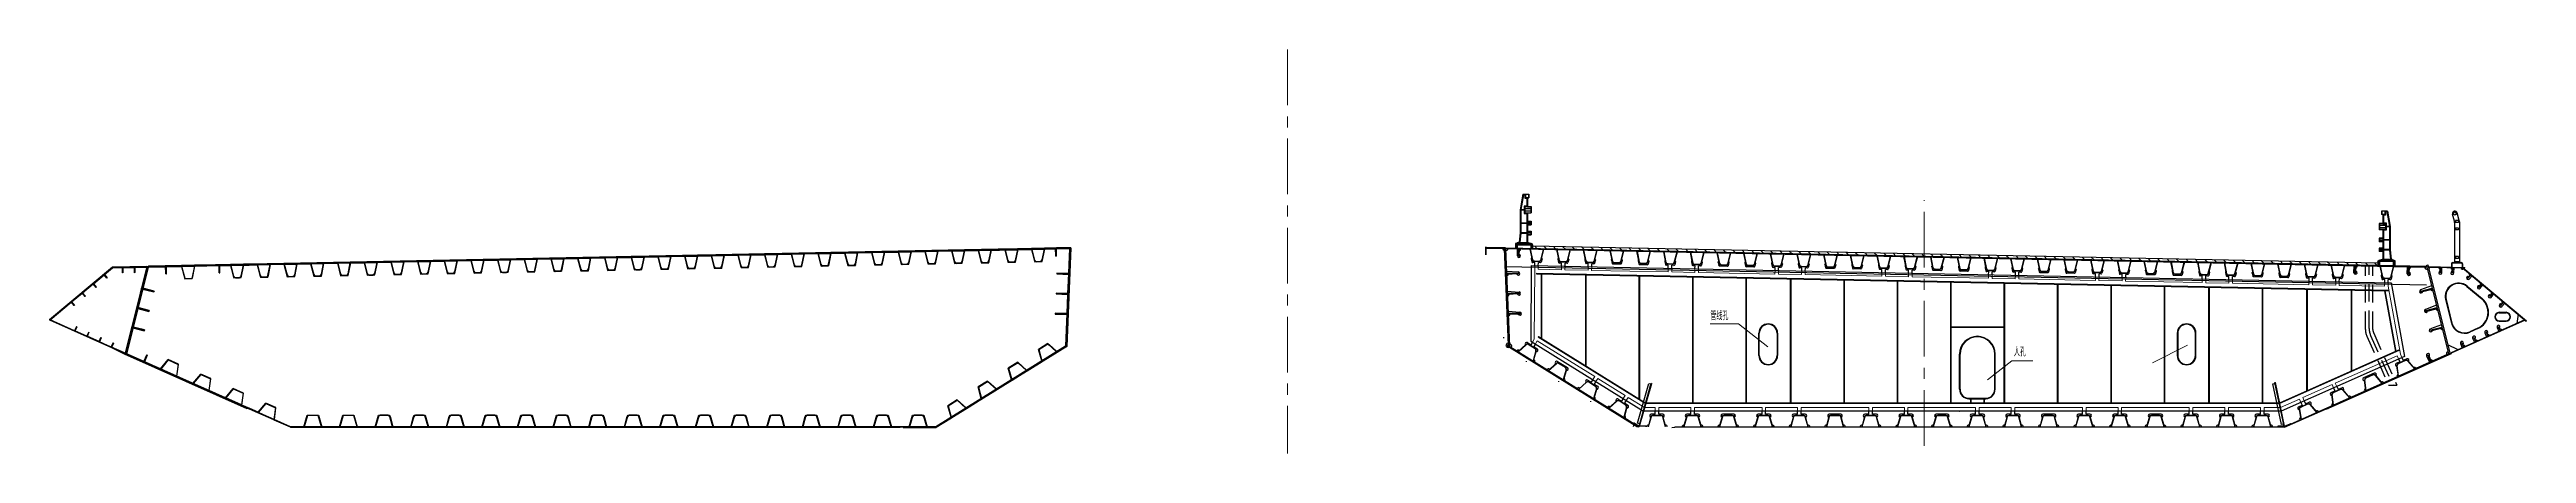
# Model space of a CAD drawing. Header units: millimetres. Extents: x -11.4 to 44.9, y -2.6 to 86.4.
# Drawn here: x -10.7 to 44.9, y 77.3 to 86.4 of the extents above.
import ezdxf

# ---------------------------------------------------------------- set-up
doc = ezdxf.new("R2010")
doc.units = ezdxf.units.MM
for name, pattern in [('CENTER', [2, 1.25, -0.25, 0.25, -0.25]), ('DASHED', [0.75, 0.5, -0.25]), ('DASHED2', [0.375, 0.25, -0.125]), ('DASHEDX2', [1.5, 1, -0.5])]:
    doc.linetypes.add(name, pattern=pattern)
doc.layers.add('0_Assis', color=8, linetype='Continuous')
for name, color, linetype, lineweight in [('CENTER', 1, 'CENTER', 13), ('dashed', 2, 'DASHED', 15), ('DIM', 4, 'Continuous', 15), ('GZ', 3, 'Continuous', 25), ('TEXT', 7, 'Continuous', 13)]:
    doc.layers.add(name, color=color, linetype=linetype, lineweight=lineweight)
doc.styles.get("Standard").update_dxf_attribs({"font": 'txt', "bigfont": 'gbcbig.shx'})

msp = doc.modelspace()

# ---------------------------------------------------------------- texts
at = {"layer": 'TEXT', "ltscale": 150, "width": 0.75}
for s, p in [('管线孔', (26.594, 80.286)), ('人孔', (33.414, 79.474))]:
    msp.add_text(s, height=0.18, dxfattribs=at).set_placement(p)

# ---------------------------------------------------------------- blocks, each defined once
blk = doc.blocks.new('U stiffner for bottom plate')
for p, q in [((-200, 0), (-135, 227)), ((-194, 0), (-129, 225)), ((90, 260), (-90, 260)), ((90, 254), (-90, 254)), ((129, 225), (194, 0)), ((135, 227), (200, 0))]:
    blk.add_line(p, q)
for centre, radius, start, end in [((-90, 214), 46, 90, 163.9092), ((-90, 214), 40, 90, 163.9092), ((90, 214), 46, 16.0908, 90), ((90, 214), 40, 16.0908, 90)]:
    blk.add_arc(centre, radius, start, end)
blk = doc.blocks.new('护栏')
for p, q in [((-210, 1215), (-270, 865)), ((-200, 1203), (-257, 870)), ((-210, 1215), (-160, 1215)), ((-200, 1203), (-172, 1203)), ((-172, 1203), (-172, 1123)), ((-172, 1135), (-160, 1135)), ((-172, 1123), (-122, 1123)), ((-160, 1215), (-160, 1135)), ((-160, 1215), (-80, 1215)), ((-160, 1135), (-80, 1135)), ((-160, 1135), (-110, 1135)), ((-156, 1211), (-156, 1139)), ((-156, 1211), (-84, 1211)), ((-156, 1139), (-84, 1139)), ((-122, 1123), (-110, 1123)), ((-122, 1123), (-122, 947)), ((-110, 1135), (-110, 935)), ((-84, 1211), (-84, 1139)), ((-80, 1215), (-80, 1135)), ((-270, 865), (-270, 345)), ((-258, 860), (-182, 860)), ((-258, 860), (-258, 570)), ((-258, 570), (-122, 570)), ((-258, 560), (-258, 570)), ((-258, 560), (-122, 560)), ((-258, 560), (-258, 350)), ((-257, 870), (-182, 870)), ((-122, 947), (-182, 947)), ((-182, 947), (-182, 870)), ((-182, 935), (-170, 935)), ((-182, 893), (-30, 893)), ((-182, 860), (-182, 783)), ((-182, 837), (-30, 837)), ((-182, 795), (-170, 795)), ((-182, 783), (-122, 783)), ((-110, 935), (-170, 935)), ((-170, 935), (-170, 795)), ((-170, 795), (-30, 795)), ((-166, 931), (-166, 799)), ((-110, 931), (-166, 931)), ((-166, 799), (-34, 799)), ((-122, 947), (-110, 947)), ((-122, 783), (-122, 570)), ((-122, 581), (-30, 581)), ((-122, 560), (-122, 570)), ((-122, 560), (-122, 350)), ((-110, 935), (-30, 935)), ((-110, 931), (-34, 931)), ((-110, 795), (-110, 133)), ((-110, 605), (-30, 605)), ((-106, 601), (-34, 601)), ((-106, 601), (-106, 529)), ((-34, 931), (-34, 799)), ((-34, 601), (-34, 529)), ((-30, 935), (-30, 795)), ((-30, 605), (-30, 525)), ((-335, 105), (-375, 105)), ((-375, 105), (-375, 80)), ((-375, 80), (-375, -7)), ((-375, 80), (-335, 80)), ((-360, 105), (-350, 105)), ((-350, 80), (-360, 80)), ((-350, 105), (-35, 105)), ((-350, 90), (-350, 0)), ((-350, 80), (-35, 80)), ((-340, 90), (-340, 0)), ((-320, 130), (-117, 130)), ((-320, 120), (-117, 120)), ((-270, 345), (-296, 133)), ((-259, 340), (-284, 133)), ((-259, 340), (-122, 340)), ((-258, 350), (-122, 350)), ((-122, 546), (-30, 546)), ((-122, 361), (-30, 361)), ((-122, 340), (-122, 133)), ((-122, 326), (-30, 326)), ((-110, 525), (-30, 525)), ((-110, 385), (-30, 385)), ((-110, 305), (-30, 305)), ((-106, 529), (-34, 529)), ((-106, 381), (-106, 309)), ((-106, 381), (-34, 381)), ((-106, 309), (-34, 309)), ((-97, 117), (-20, 97)), ((-95, 127), (-17, 107)), ((-35, 105), (-35, 80)), ((-35, 80), (-35, -1)), ((-34, 381), (-34, 309)), ((-30, 385), (-30, 305)), ((-10, 80), (-10, 0)), ((-10, 53), (-10, 0)), ((0, 80), (0, 0)), ((0, 53), (0, 0))]:
    blk.add_line(p, q)
at = {"color": 7, "linetype": 'DASHED2'}
for p, q in [((-200, 1203), (-212, 1203)), ((-172, 1203), (-160, 1203)), ((-258, 860), (-257, 870)), ((-182, 860), (-182, 870)), ((-122, 783), (-110, 783)), ((-259, 340), (-258, 350)), ((-122, 350), (-122, 340))]:
    blk.add_line(p, q, dxfattribs=at)
at = {"color": 3}
for p, q in [((-350, 100), (-350, -7)), ((-340, 100), (-340, -7))]:
    blk.add_line(p, q, dxfattribs=at)
at = {"linetype": 'DASHED', "ltscale": 0.2}
for p, q in [((-296, 133), (-300, 105)), ((-284, 133), (-288, 105)), ((-122, 133), (-122, 105)), ((-110, 133), (-110, 105))]:
    blk.add_line(p, q, dxfattribs=at)
for centre, radius, start, end in [((-320, 100), 30, 90, 180), ((-320, 100), 20, 90, 180), ((-117, 40), 90, 75.4546, 90), ((-117, 40), 80, 75.4546, 90), ((-30, 80), 20, 0, 60.72), ((-30, 80), 30, 0, 63.4349)]:
    blk.add_arc(centre, radius, start, end)
blk = doc.blocks.new('护栏2')
for p, q in [((-210, 1215), (-270, 865)), ((-200, 1203), (-257, 870)), ((-210, 1215), (-160, 1215)), ((-200, 1203), (-172, 1203)), ((-172, 1203), (-172, 1123)), ((-172, 1135), (-160, 1135)), ((-172, 1123), (-122, 1123)), ((-160, 1215), (-160, 1135)), ((-160, 1215), (-80, 1215)), ((-160, 1135), (-80, 1135)), ((-160, 1135), (-110, 1135)), ((-156, 1211), (-156, 1139)), ((-156, 1211), (-84, 1211)), ((-156, 1139), (-84, 1139)), ((-122, 1123), (-110, 1123)), ((-122, 1123), (-122, 947)), ((-110, 1135), (-110, 935)), ((-84, 1211), (-84, 1139)), ((-80, 1215), (-80, 1135)), ((-270, 865), (-270, 345)), ((-258, 860), (-182, 860)), ((-258, 860), (-258, 570)), ((-258, 570), (-122, 570)), ((-258, 560), (-258, 570)), ((-258, 560), (-122, 560)), ((-258, 560), (-258, 350)), ((-257, 870), (-182, 870)), ((-122, 947), (-182, 947)), ((-182, 947), (-182, 870)), ((-182, 935), (-170, 935)), ((-182, 893), (-30, 893)), ((-182, 860), (-182, 783)), ((-182, 837), (-30, 837)), ((-182, 795), (-170, 795)), ((-182, 783), (-122, 783)), ((-110, 935), (-170, 935)), ((-170, 935), (-170, 795)), ((-170, 795), (-30, 795)), ((-166, 931), (-166, 799)), ((-110, 931), (-166, 931)), ((-166, 799), (-34, 799)), ((-122, 947), (-110, 947)), ((-122, 783), (-122, 570)), ((-122, 581), (-30, 581)), ((-122, 560), (-122, 570)), ((-122, 560), (-122, 350)), ((-110, 935), (-30, 935)), ((-110, 931), (-34, 931)), ((-110, 795), (-110, 133)), ((-110, 605), (-30, 605)), ((-106, 601), (-34, 601)), ((-106, 601), (-106, 529)), ((-34, 931), (-34, 799)), ((-34, 601), (-34, 529)), ((-30, 935), (-30, 795)), ((-30, 605), (-30, 525)), ((-335, 105), (-375, 105)), ((-375, 105), (-375, 80)), ((-375, 80), (-375, 6)), ((-375, 80), (-335, 80)), ((-360, 105), (-350, 105)), ((-350, 80), (-360, 80)), ((-350, 105), (-35, 105)), ((-350, 100), (-350, 6)), ((-350, 80), (-35, 80)), ((-340, 100), (-340, 6)), ((-320, 130), (-117, 130)), ((-320, 120), (-117, 120)), ((-270, 345), (-296, 133)), ((-259, 340), (-284, 133)), ((-259, 340), (-122, 340)), ((-258, 350), (-122, 350)), ((-122, 546), (-30, 546)), ((-122, 361), (-30, 361)), ((-122, 340), (-122, 133)), ((-122, 326), (-30, 326)), ((-110, 525), (-30, 525)), ((-110, 385), (-30, 385)), ((-110, 305), (-30, 305)), ((-106, 529), (-34, 529)), ((-106, 381), (-106, 309)), ((-106, 381), (-34, 381)), ((-106, 309), (-34, 309)), ((-97, 117), (-20, 97)), ((-95, 127), (-17, 107)), ((-35, 105), (-35, 80)), ((-35, 80), (-35, -1)), ((-34, 381), (-34, 309)), ((-30, 385), (-30, 305)), ((-10, 80), (-10, 0)), ((-10, 53), (-10, 0)), ((0, 80), (0, 0)), ((0, 53), (0, 0))]:
    blk.add_line(p, q)
at = {"color": 7, "linetype": 'DASHED2'}
for p, q in [((-200, 1203), (-212, 1203)), ((-172, 1203), (-160, 1203)), ((-258, 860), (-257, 870)), ((-182, 860), (-182, 870)), ((-122, 783), (-110, 783)), ((-259, 340), (-258, 350)), ((-122, 350), (-122, 340))]:
    blk.add_line(p, q, dxfattribs=at)
at = {"linetype": 'DASHED', "ltscale": 0.2}
for p, q in [((-296, 133), (-300, 105)), ((-284, 133), (-288, 105)), ((-122, 133), (-122, 105)), ((-110, 133), (-110, 105))]:
    blk.add_line(p, q, dxfattribs=at)
for centre, radius, start, end in [((-320, 100), 30, 90, 180), ((-320, 100), 20, 90, 180), ((-117, 40), 90, 75.4546, 90), ((-117, 40), 80, 75.4546, 90), ((-30, 80), 20, 0, 60.72), ((-30, 80), 30, 0, 63.4349)]:
    blk.add_arc(centre, radius, start, end)
blk = doc.blocks.new('U stiffener for top plate')
for p, q in [((-150, 0), (-94, -243)), ((-142, 0), (-86, -241)), ((86, -241), (142, 0)), ((94, -243), (150, 0)), ((-47, -272), (47, -272)), ((-47, -280), (47, -280))]:
    blk.add_line(p, q)
for centre, radius, start, end in [((-47, -232), 48, 193.0693, 270), ((-47, -232), 40, 193.0693, 270), ((47, -232), 40, 270, 346.9307), ((47, -232), 48, 270, 346.9307)]:
    blk.add_arc(centre, radius, start, end)
blk = doc.blocks.new('open for top U')
for p, q in [((-19, -5), (-3, -75)), ((16, -91), (186, -91)), ((222, -5), (206, -75))]:
    blk.add_line(p, q)
for centre, start, end in [((0, 0), 103.0693, 193.0693), ((203, 0), 346.9307, 76.9307), ((16, -71), 193.0693, 270), ((186, -71), 270, 346.9307)]:
    blk.add_arc(centre, 20, start, end)
blk = doc.blocks.new('Block_1')
at = {"layer": '0_Assis'}
for p, q in [((0, 0), (71, -279)), ((77, -271), (8, 0)), ((292, 6), (234, -267)), ((241, -275), (300, 6)), ((77, -271), (71, -279)), ((71, -279), (241, -275)), ((77, -271), (234, -267)), ((234, -267), (241, -275))]:
    blk.add_line(p, q, dxfattribs=at)
blk = doc.blocks.new('Block_2')
at = {"layer": '0_Assis'}
for p, q in [((0, 0), (174, 207)), ((176, 200), (6, -3)), ((403, 106), (174, 207)), ((174, 207), (176, 200)), ((176, 200), (396, 102)), ((396, 102), (360, -160)), ((366, -162), (403, 106)), ((396, 102), (403, 106))]:
    blk.add_line(p, q, dxfattribs=at)
blk = doc.blocks.new('Block_3')
at = {"layer": '0_Assis'}
for p, q in [((0, 0), (75, 260)), ((80, 254), (6, 0)), ((75, 260), (325, 260)), ((80, 254), (75, 260)), ((320, 254), (80, 254)), ((320, 254), (325, 260)), ((394, 0), (320, 254)), ((325, 260), (400, 0))]:
    blk.add_line(p, q, dxfattribs=at)
blk = doc.blocks.new('Block_4')
at = {"layer": '0_Assis'}
for p, q in [((139, 392), (-73, 260)), ((0, 0), (-73, 260)), ((-66, 258), (-73, 260)), ((-66, 258), (138, 385)), ((-66, 258), (5, 3)), ((138, 385), (139, 392)), ((334, 208), (138, 385)), ((139, 392), (340, 211))]:
    blk.add_line(p, q, dxfattribs=at)
blk = doc.blocks.new('Block_5')
at = {"layer": '0_Assis'}
for p, q in [((0, 0), (0, 16)), ((8, 16), (0, 16)), ((0, 0), (8, 0)), ((292, 22), (8, 16)), ((8, 0), (8, 16)), ((8, 0), (292, 6)), ((292, 6), (292, 22)), ((300, 22), (292, 22)), ((292, 6), (300, 6)), ((600, 28), (300, 22)), ((300, 6), (300, 22)), ((300, 6), (600, 12))]:
    blk.add_line(p, q, dxfattribs=at)
blk = doc.blocks.new('Block_6')
at = {"layer": '0_Assis'}
for p, q in [((-800, 0), (-400, 0)), ((-400, 0), (-394, 0)), ((-394, 0), (-6, 0)), ((-6, 0), (0, 0)), ((-400, -12), (-800, -12)), ((-400, 0), (-400, -12)), ((-394, -12), (-400, -12)), ((-394, 0), (-394, -12)), ((-6, -12), (-394, -12)), ((-6, 0), (-6, -12)), ((0, -12), (-6, -12)), ((0, 0), (0, -12))]:
    blk.add_line(p, q, dxfattribs=at)

# ---------------------------------------------------------------- hatches: boundary and pattern name
at = {"layer": 'DIM'}
h = msp.add_hatch(dxfattribs=at)
h.set_pattern_fill('ANSI31', color=256, scale=1.2, angle=1.1458, style=0)
h.set_pattern_definition([(133.85424, (27.10443, 27.50774), (0.1081657, 0.1039239), [])])
h.paths.add_polyline_path([(22.594, 81.945), (41.594, 81.565), (41.594, 81.519), (40.523, 81.54), (40.491, 81.537), (23.695, 81.873), (23.663, 81.877), (22.594, 81.899)])

# ---------------------------------------------------------------- linework, layer by layer
at = {"color": 1}
msp.add_line((22.594, 81.95), (41.594, 81.57), dxfattribs=at)
at = {"layer": '0_Assis'}
for p, q in [((10.142, 81.85), (10.142, 81.866)), ((10.151, 81.866), (10.142, 81.866)), ((10.142, 81.85), (10.151, 81.85)), ((10.434, 81.871), (10.151, 81.866)), ((10.151, 81.85), (10.151, 81.866)), ((10.151, 81.85), (10.434, 81.855)), ((10.442, 81.872), (10.434, 81.871)), ((10.434, 81.855), (10.434, 81.871)), ((10.434, 81.855), (10.442, 81.856)), ((10.592, 81.875), (10.442, 81.872)), ((10.442, 81.856), (10.442, 81.872)), ((10.442, 81.856), (10.592, 81.859)), ((10.624, 81.879), (10.592, 81.875)), ((10.592, 81.875), (10.592, 81.859)), ((10.592, 81.859), (10.624, 81.859)), ((10.742, 81.882), (10.624, 81.879)), ((10.624, 81.859), (10.624, 81.879)), ((10.624, 81.859), (10.742, 81.862)), ((10.742, 81.862), (10.742, 81.882)), ((10.751, 81.882), (10.742, 81.882)), ((10.742, 81.862), (10.751, 81.862)), ((11.034, 81.887), (10.751, 81.882)), ((10.751, 81.862), (10.751, 81.882)), ((10.751, 81.862), (11.034, 81.867)), ((11.042, 81.888), (11.034, 81.887)), ((11.034, 81.867), (11.034, 81.887)), ((11.034, 81.867), (11.042, 81.868)), ((11.342, 81.894), (11.042, 81.888)), ((11.042, 81.868), (11.042, 81.888)), ((11.042, 81.868), (11.342, 81.874)), ((11.35, 81.894), (11.342, 81.894)), ((11.342, 81.874), (11.342, 81.894)), ((11.342, 81.874), (11.35, 81.874)), ((11.634, 81.899), (11.35, 81.894)), ((11.35, 81.874), (11.35, 81.894)), ((11.35, 81.874), (11.634, 81.879)), ((11.642, 81.9), (11.634, 81.899)), ((11.634, 81.879), (11.634, 81.899)), ((11.634, 81.879), (11.642, 81.88)), ((11.884, 81.904), (11.642, 81.9)), ((11.642, 81.88), (11.642, 81.9)), ((11.642, 81.88), (11.884, 81.884)), ((11.9, 81.905), (11.884, 81.904)), ((11.884, 81.904), (11.884, 81.884)), ((11.884, 81.884), (11.9, 81.885)), ((11.884, 81.884), (11.887, 81.724)), ((12.226, 81.911), (11.9, 81.905)), ((11.9, 81.885), (11.9, 81.905)), ((11.9, 81.885), (12.194, 81.891)), ((11.903, 81.725), (11.9, 81.885)), ((12.194, 81.891), (12.171, 81.331)), ((12.194, 81.891), (12.226, 81.911)), ((12.202, 81.33), (12.226, 81.911)), ((-9.74, 81.109), (-9.5, 81.309)), ((-9.734, 81.103), (-9.495, 81.303)), ((-9.5, 81.309), (-9.494, 81.314)), ((-9.495, 81.303), (-9.5, 81.309)), ((-9.495, 81.303), (-9.489, 81.308)), ((-9.431, 81.226), (-9.495, 81.303)), ((-9.494, 81.314), (-9.307, 81.471)), ((-9.494, 81.314), (-9.489, 81.308)), ((-9.489, 81.308), (-9.306, 81.461)), ((-9.489, 81.308), (-9.425, 81.231)), ((-9.307, 81.471), (-9.085, 81.475)), ((-9.306, 81.461), (-9.307, 81.471)), ((-9.306, 81.461), (-9.085, 81.465)), ((-9.085, 81.475), (-9.075, 81.475)), ((-9.085, 81.465), (-9.085, 81.475)), ((-9.085, 81.465), (-9.075, 81.465)), ((-9.082, 81.345), (-9.085, 81.465)), ((-9.072, 81.345), (-9.082, 81.345)), ((-9.075, 81.475), (-8.815, 81.48)), ((-9.075, 81.475), (-9.075, 81.465)), ((-9.075, 81.465), (-8.815, 81.47)), ((-9.075, 81.465), (-9.072, 81.345)), ((-8.815, 81.48), (-8.805, 81.481)), ((-8.815, 81.47), (-8.815, 81.48)), ((-8.815, 81.47), (-8.805, 81.471)), ((-8.812, 81.35), (-8.815, 81.47)), ((-8.802, 81.351), (-8.812, 81.35)), ((-8.805, 81.481), (-8.535, 81.486)), ((-8.805, 81.481), (-8.805, 81.471)), ((-8.805, 81.471), (-8.537, 81.476)), ((-8.805, 81.471), (-8.802, 81.351)), ((-8.537, 81.476), (-8.654, 81.009)), ((-8.625, 81.001), (-8.506, 81.477)), ((-8.535, 81.486), (-8.537, 81.476)), ((-8.537, 81.476), (-8.506, 81.477)), ((-8.535, 81.486), (-8.501, 81.497)), ((-8.501, 81.497), (-8.506, 81.477)), ((-8.506, 81.477), (-8.112, 81.485)), ((-8.112, 81.505), (-8.501, 81.497)), ((-8.112, 81.505), (-8.112, 81.485)), ((-8.096, 81.505), (-8.112, 81.505)), ((-8.112, 81.485), (-8.109, 81.325)), ((-8.109, 81.325), (-8.093, 81.325)), ((-7.754, 81.512), (-8.096, 81.505)), ((-8.096, 81.485), (-8.096, 81.505)), ((-8.096, 81.485), (-7.754, 81.492)), ((-8.093, 81.325), (-8.096, 81.485)), ((-7.754, 81.492), (-7.754, 81.512)), ((-7.746, 81.512), (-7.754, 81.512)), ((-7.754, 81.512), (-7.754, 81.492)), ((-7.754, 81.492), (-7.746, 81.492)), ((-7.462, 81.518), (-7.746, 81.512)), ((-7.746, 81.492), (-7.746, 81.512)), ((-7.746, 81.492), (-7.462, 81.498)), ((-7.462, 81.498), (-7.462, 81.518)), ((-7.454, 81.518), (-7.462, 81.518)), ((-7.462, 81.498), (-7.454, 81.498)), ((-6.913, 81.529), (-7.454, 81.518)), ((-7.454, 81.498), (-7.454, 81.518)), ((-7.454, 81.498), (-6.912, 81.509)), ((-6.912, 81.509), (-6.913, 81.529)), ((-6.897, 81.529), (-6.913, 81.529)), ((-6.912, 81.509), (-6.896, 81.509)), ((-6.912, 81.509), (-6.909, 81.349)), ((-6.909, 81.349), (-6.893, 81.349)), ((-6.654, 81.534), (-6.897, 81.529)), ((-6.896, 81.509), (-6.897, 81.529)), ((-6.896, 81.509), (-6.654, 81.514)), ((-6.893, 81.349), (-6.896, 81.509)), ((-6.654, 81.514), (-6.654, 81.534)), ((-6.646, 81.534), (-6.654, 81.534)), ((-6.654, 81.514), (-6.646, 81.514)), ((-6.362, 81.54), (-6.646, 81.534)), ((-6.646, 81.514), (-6.646, 81.534)), ((-6.646, 81.514), (-6.362, 81.52)), ((-6.362, 81.52), (-6.362, 81.54)), ((-6.354, 81.54), (-6.362, 81.54)), ((-6.362, 81.52), (-6.354, 81.52)), ((-6.237, 81.542), (-6.354, 81.54)), ((-6.354, 81.52), (-6.354, 81.54)), ((-6.354, 81.52), (-6.237, 81.522)), ((-6.237, 81.522), (-6.237, 81.542)), ((-6.205, 81.539), (-6.237, 81.542)), ((-6.237, 81.522), (-6.204, 81.523)), ((-6.054, 81.542), (-6.205, 81.539)), ((-6.204, 81.523), (-6.205, 81.539)), ((-6.204, 81.523), (-6.054, 81.526)), ((11.887, 81.724), (11.903, 81.725)), ((11.912, 81.341), (11.911, 81.321)), ((11.911, 81.321), (12.171, 81.311)), ((12.171, 81.331), (11.912, 81.341)), ((12.171, 81.311), (12.153, 80.881)), ((12.171, 81.331), (12.171, 81.311)), ((12.202, 81.33), (12.171, 81.331)), ((12.171, 81.311), (12.201, 81.31)), ((12.184, 80.88), (12.201, 81.31)), ((12.201, 81.31), (12.202, 81.33)), ((-10.237, 80.693), (-10.231, 80.698)), ((-10.231, 80.698), (-9.991, 80.899)), ((-10.231, 80.698), (-10.226, 80.692)), ((-10.226, 80.692), (-9.986, 80.892)), ((-9.991, 80.899), (-9.985, 80.904)), ((-9.986, 80.892), (-9.991, 80.899)), ((-9.986, 80.892), (-9.98, 80.898)), ((-9.922, 80.816), (-9.986, 80.892)), ((-9.985, 80.904), (-9.746, 81.104)), ((-9.985, 80.904), (-9.98, 80.898)), ((-9.98, 80.898), (-9.741, 81.098)), ((-9.98, 80.898), (-9.916, 80.821)), ((-9.916, 80.821), (-9.922, 80.816)), ((-9.746, 81.104), (-9.74, 81.109)), ((-9.741, 81.098), (-9.746, 81.104)), ((-9.741, 81.098), (-9.734, 81.103)), ((-9.676, 81.021), (-9.741, 81.098)), ((-9.74, 81.109), (-9.734, 81.103)), ((-9.734, 81.103), (-9.67, 81.026)), ((-9.67, 81.026), (-9.676, 81.021)), ((-9.425, 81.231), (-9.431, 81.226)), ((-8.659, 80.989), (-8.763, 80.572)), ((-8.734, 80.565), (-8.63, 80.982)), ((-8.654, 81.009), (-8.659, 80.989)), ((-8.659, 80.989), (-8.63, 80.982)), ((-8.625, 81.001), (-8.654, 81.009)), ((-8.63, 80.982), (-8.625, 81.001)), ((-8.63, 80.982), (-8.378, 80.919)), ((-8.373, 80.938), (-8.625, 81.001)), ((-8.378, 80.919), (-8.373, 80.938)), ((11.894, 80.892), (11.893, 80.872)), ((11.893, 80.872), (12.153, 80.861)), ((12.153, 80.881), (11.894, 80.892)), ((12.153, 80.861), (12.135, 80.431)), ((12.153, 80.881), (12.153, 80.861)), ((12.184, 80.88), (12.153, 80.881)), ((12.153, 80.861), (12.183, 80.86)), ((12.166, 80.43), (12.183, 80.86)), ((12.183, 80.86), (12.184, 80.88)), ((-10.721, 80.289), (-10.237, 80.693)), ((-10.16, 80.039), (-10.721, 80.289)), ((-10.706, 80.291), (-10.232, 80.687)), ((-10.157, 80.047), (-10.706, 80.291)), ((-10.232, 80.687), (-10.237, 80.693)), ((-10.232, 80.687), (-10.226, 80.692)), ((-10.168, 80.61), (-10.232, 80.687)), ((-10.226, 80.692), (-10.161, 80.616)), ((-10.161, 80.616), (-10.168, 80.61)), ((-10.157, 80.047), (-10.117, 80.138)), ((-10.117, 80.138), (-10.109, 80.135)), ((-8.768, 80.553), (-8.872, 80.135)), ((-8.843, 80.128), (-8.739, 80.545)), ((-8.763, 80.572), (-8.768, 80.553)), ((-8.768, 80.553), (-8.739, 80.545)), ((-8.734, 80.565), (-8.763, 80.572)), ((-8.739, 80.545), (-8.734, 80.565)), ((-8.739, 80.545), (-8.487, 80.482)), ((-8.482, 80.502), (-8.734, 80.565)), ((-8.487, 80.482), (-8.482, 80.502)), ((11.876, 80.442), (11.875, 80.422)), ((11.875, 80.422), (12.135, 80.411)), ((12.135, 80.431), (11.876, 80.442)), ((12.135, 80.411), (12.106, 79.7)), ((12.135, 80.431), (12.135, 80.411)), ((12.166, 80.43), (12.135, 80.431)), ((12.135, 80.411), (12.165, 80.41)), ((12.136, 79.695), (12.165, 80.41)), ((12.165, 80.41), (12.166, 80.43)), ((-10.16, 80.039), (-10.157, 80.047)), ((-10.153, 80.036), (-10.16, 80.039)), ((-10.15, 80.043), (-10.157, 80.047)), ((-10.15, 80.043), (-10.153, 80.036)), ((-9.886, 79.918), (-10.153, 80.036)), ((-10.109, 80.135), (-10.15, 80.043)), ((-9.883, 79.925), (-10.15, 80.043)), ((-9.886, 79.918), (-9.883, 79.925)), ((-9.879, 79.914), (-9.886, 79.918)), ((-9.883, 79.925), (-9.842, 80.016)), ((-9.876, 79.922), (-9.883, 79.925)), ((-9.876, 79.922), (-9.879, 79.914)), ((-9.612, 79.796), (-9.879, 79.914)), ((-9.835, 80.013), (-9.876, 79.922)), ((-9.609, 79.803), (-9.876, 79.922)), ((-9.842, 80.016), (-9.835, 80.013)), ((-9.612, 79.796), (-9.609, 79.803)), ((-9.605, 79.792), (-9.612, 79.796)), ((-9.609, 79.803), (-9.568, 79.894)), ((-9.602, 79.8), (-9.609, 79.803)), ((-9.602, 79.8), (-9.605, 79.792)), ((-9.338, 79.674), (-9.605, 79.792)), ((-9.561, 79.891), (-9.602, 79.8)), ((-9.335, 79.681), (-9.602, 79.8)), ((-9.568, 79.894), (-9.561, 79.891)), ((-9.338, 79.674), (-9.335, 79.681)), ((-9.331, 79.671), (-9.338, 79.674)), ((-9.335, 79.681), (-9.294, 79.773)), ((-9.327, 79.678), (-9.335, 79.681)), ((-9.327, 79.678), (-9.331, 79.671)), ((-9.331, 79.671), (-9.047, 79.531)), ((-9.287, 79.769), (-9.327, 79.678)), ((-9.039, 79.55), (-9.327, 79.678)), ((-9.294, 79.773), (-9.287, 79.769)), ((-8.877, 80.116), (-9.021, 79.542)), ((-8.993, 79.529), (-8.848, 80.109)), ((-8.872, 80.135), (-8.877, 80.116)), ((-8.877, 80.116), (-8.848, 80.109)), ((-8.843, 80.128), (-8.872, 80.135)), ((-8.848, 80.109), (-8.843, 80.128)), ((-8.848, 80.109), (-8.596, 80.046)), ((-8.591, 80.065), (-8.843, 80.128)), ((-8.596, 80.046), (-8.591, 80.065)), ((11.912, 79.579), (12.106, 79.7)), ((12.136, 79.695), (11.923, 79.562)), ((12.106, 79.7), (12.136, 79.695)), ((-9.039, 79.55), (-9.047, 79.531)), ((-9.028, 79.523), (-9.047, 79.531)), ((-9.021, 79.542), (-9.039, 79.55)), ((-9.021, 79.542), (-9.028, 79.523)), ((-9.001, 79.511), (-9.028, 79.523)), ((-8.993, 79.529), (-9.021, 79.542)), ((-8.993, 79.529), (-9.001, 79.511)), ((-8.611, 79.338), (-9.001, 79.511)), ((-8.603, 79.356), (-8.993, 79.529)), ((-8.611, 79.338), (-8.603, 79.356)), ((-8.597, 79.331), (-8.611, 79.338)), ((-8.603, 79.356), (-8.538, 79.502)), ((-8.589, 79.349), (-8.603, 79.356)), ((-8.589, 79.349), (-8.597, 79.331)), ((-8.238, 79.172), (-8.597, 79.331)), ((-8.524, 79.496), (-8.589, 79.349)), ((-8.23, 79.19), (-8.589, 79.349)), ((-8.538, 79.502), (-8.524, 79.496)), ((-8.23, 79.19), (-8.238, 79.172)), ((-8.233, 79.169), (-8.238, 79.172)), ((-8.225, 79.188), (-8.233, 79.169)), ((-7.879, 79.012), (-8.233, 79.169)), ((-8.225, 79.188), (-8.23, 79.19)), ((-7.871, 79.03), (-8.225, 79.188)), ((-7.871, 79.03), (-7.879, 79.012)), ((-7.865, 79.028), (-7.873, 79.01)), ((-7.865, 79.028), (-7.871, 79.03)), ((-7.499, 78.865), (-7.865, 79.028)), ((10.898, 78.949), (11.227, 79.154)), ((11.238, 79.137), (10.909, 78.932)), ((11.227, 79.154), (11.233, 79.157)), ((11.227, 79.154), (11.238, 79.137)), ((11.233, 79.157), (11.572, 79.368)), ((11.233, 79.157), (11.243, 79.14)), ((11.243, 79.14), (11.238, 79.137)), ((11.583, 79.351), (11.243, 79.14)), ((11.572, 79.368), (11.578, 79.371)), ((11.572, 79.368), (11.583, 79.351)), ((11.578, 79.371), (11.907, 79.576)), ((11.578, 79.371), (11.588, 79.354)), ((11.588, 79.354), (11.583, 79.351)), ((11.917, 79.559), (11.588, 79.354)), ((11.907, 79.576), (11.912, 79.579)), ((11.907, 79.576), (11.917, 79.559)), ((11.912, 79.579), (11.923, 79.562)), ((11.923, 79.562), (11.917, 79.559)), ((-7.873, 79.01), (-7.879, 79.012)), ((-7.507, 78.847), (-7.873, 79.01)), ((-7.499, 78.865), (-7.507, 78.847)), ((-7.502, 78.845), (-7.507, 78.847)), ((-7.494, 78.863), (-7.502, 78.845)), ((-7.148, 78.687), (-7.502, 78.845)), ((-7.494, 78.863), (-7.499, 78.865)), ((-7.139, 78.705), (-7.494, 78.863)), ((-7.139, 78.705), (-7.148, 78.687)), ((-7.142, 78.685), (-7.148, 78.687)), ((-7.134, 78.703), (-7.142, 78.685)), ((-6.776, 78.522), (-7.142, 78.685)), ((-7.134, 78.703), (-7.139, 78.705)), ((-6.768, 78.54), (-7.134, 78.703)), ((-6.768, 78.54), (-6.776, 78.522)), ((-6.771, 78.52), (-6.776, 78.522)), ((-6.763, 78.538), (-6.771, 78.52)), ((-6.417, 78.362), (-6.771, 78.52)), ((-6.763, 78.538), (-6.768, 78.54)), ((-6.408, 78.381), (-6.763, 78.538)), ((9.873, 78.313), (10.213, 78.524)), ((10.224, 78.507), (9.884, 78.296)), ((10.213, 78.524), (10.219, 78.527)), ((10.213, 78.524), (10.224, 78.507)), ((10.219, 78.527), (10.548, 78.732)), ((10.219, 78.527), (10.229, 78.51)), ((10.229, 78.51), (10.224, 78.507)), ((10.558, 78.715), (10.229, 78.51)), ((10.548, 78.732), (10.553, 78.735)), ((10.548, 78.732), (10.558, 78.715)), ((10.553, 78.735), (10.893, 78.946)), ((10.553, 78.735), (10.564, 78.718)), ((10.564, 78.718), (10.558, 78.715)), ((10.903, 78.929), (10.564, 78.718)), ((10.893, 78.946), (10.898, 78.949)), ((10.893, 78.946), (10.903, 78.929)), ((10.898, 78.949), (10.909, 78.932)), ((10.909, 78.932), (10.903, 78.929)), ((-6.408, 78.381), (-6.417, 78.362)), ((-6.411, 78.36), (-6.417, 78.362)), ((-6.403, 78.378), (-6.411, 78.36)), ((-6.287, 78.304), (-6.411, 78.36)), ((-6.403, 78.378), (-6.408, 78.381)), ((-6.22, 78.297), (-6.403, 78.378)), ((-6.225, 78.286), (-6.287, 78.304)), ((-6.042, 78.205), (-6.225, 78.286)), ((-6.037, 78.216), (-6.22, 78.297)), ((-6.037, 78.216), (-6.042, 78.205)), ((-6.036, 78.202), (-6.042, 78.205)), ((-6.031, 78.213), (-6.037, 78.216)), ((-6.031, 78.213), (-6.036, 78.202)), ((-5.682, 78.045), (-6.036, 78.202)), ((-5.677, 78.056), (-6.031, 78.213)), ((-5.677, 78.056), (-5.682, 78.045)), ((-5.677, 78.042), (-5.682, 78.045)), ((-5.672, 78.053), (-5.677, 78.056)), ((-5.672, 78.053), (-5.677, 78.042)), ((-5.309, 77.879), (-5.677, 78.042)), ((-5.306, 77.891), (-5.672, 78.053)), ((9.194, 77.891), (9.534, 78.102)), ((9.544, 78.085), (9.2, 77.871)), ((9.534, 78.102), (9.539, 78.105)), ((9.534, 78.102), (9.544, 78.085)), ((9.539, 78.105), (9.868, 78.309)), ((9.539, 78.105), (9.55, 78.088)), ((9.55, 78.088), (9.544, 78.085)), ((9.879, 78.292), (9.55, 78.088)), ((9.868, 78.309), (9.873, 78.313)), ((9.868, 78.309), (9.879, 78.292)), ((9.873, 78.313), (9.884, 78.296)), ((9.884, 78.296), (9.879, 78.292)), ((-5.306, 77.891), (-5.309, 77.879)), ((-5.006, 77.879), (-5.309, 77.879)), ((9.194, 77.891), (-5.306, 77.891)), ((-5.306, 77.891), (-5.006, 77.891)), ((-5.006, 77.891), (-5.006, 77.879)), ((-5.006, 77.891), (-5, 77.891)), ((-5, 77.879), (-5.006, 77.879)), ((-5, 77.891), (-5, 77.879)), ((-5, 77.891), (-4.612, 77.891)), ((-4.612, 77.879), (-5, 77.879)), ((-4.612, 77.891), (-4.612, 77.879)), ((-4.612, 77.891), (-4.606, 77.891)), ((-4.606, 77.879), (-4.612, 77.879)), ((-4.606, 77.891), (-4.606, 77.879)), ((7.394, 77.891), (7.394, 77.879)), ((8.194, 77.891), (8.394, 77.891)), ((8.394, 77.879), (8.194, 77.879)), ((8.394, 77.891), (8.458, 77.891)), ((8.394, 77.879), (8.394, 77.891)), ((8.458, 77.871), (8.394, 77.879)), ((8.458, 77.871), (8.458, 77.891)), ((8.458, 77.891), (8.594, 77.891)), ((8.594, 77.871), (8.458, 77.871)), ((8.594, 77.891), (8.594, 77.871)), ((8.594, 77.891), (8.6, 77.891)), ((8.6, 77.871), (8.594, 77.871)), ((8.6, 77.891), (8.6, 77.871)), ((8.6, 77.891), (8.988, 77.891)), ((8.988, 77.871), (8.6, 77.871)), ((8.988, 77.891), (8.988, 77.871)), ((8.988, 77.891), (8.994, 77.891)), ((8.994, 77.871), (8.988, 77.871)), ((8.994, 77.891), (8.994, 77.871)), ((8.994, 77.891), (9.194, 77.891)), ((9.2, 77.871), (8.994, 77.871)), ((9.2, 77.871), (9.194, 77.891))]:
    msp.add_line(p, q, dxfattribs=at)
at = {"layer": 'CENTER', "linetype": 'CENTER'}
msp.add_line((17.094, 86.361), (17.094, 77.291), dxfattribs=at)
at = {"layer": 'CENTER'}
msp.add_line((31.394, 77.465), (31.394, 82.981), dxfattribs=at)
at = {"layer": 'dashed', "linetype": 'DASHED2', "ltscale": 100000}
for p, q in [((22.647, 81.421), (22.638, 79.86)), ((22.647, 81.421), (22.648, 81.507)), ((22.727, 81.426), (22.728, 81.506)), ((22.727, 81.426), (23.246, 81.415)), ((23.246, 81.415), (23.248, 81.495)), ((23.326, 81.414), (23.328, 81.494)), ((23.326, 81.414), (23.846, 81.404)), ((23.846, 81.404), (23.848, 81.483)), ((23.926, 81.402), (23.928, 81.482)), ((23.926, 81.402), (25.646, 81.368)), ((25.646, 81.368), (25.648, 81.447)), ((25.726, 81.366), (25.728, 81.446)), ((25.726, 81.366), (26.246, 81.356)), ((26.246, 81.356), (26.247, 81.435)), ((26.326, 81.354), (26.327, 81.434)), ((26.326, 81.354), (28.045, 81.32)), ((28.045, 81.32), (28.047, 81.4)), ((28.125, 81.318), (28.127, 81.398)), ((28.125, 81.318), (28.645, 81.308)), ((28.645, 81.308), (28.647, 81.388)), ((28.725, 81.306), (28.727, 81.386)), ((28.725, 81.306), (30.445, 81.272)), ((30.445, 81.272), (30.447, 81.352)), ((30.525, 81.27), (30.527, 81.35)), ((30.525, 81.27), (31.045, 81.26)), ((31.045, 81.26), (31.046, 81.34)), ((31.125, 81.258), (31.126, 81.338)), ((31.125, 81.258), (32.845, 81.224)), ((32.845, 81.224), (32.846, 81.304)), ((32.924, 81.222), (32.926, 81.302)), ((33.444, 81.212), (33.446, 81.292)), ((33.524, 81.21), (33.526, 81.29)), ((35.244, 81.176), (35.246, 81.256)), ((35.324, 81.174), (35.326, 81.254)), ((32.924, 81.222), (33.444, 81.212)), ((33.524, 81.21), (35.244, 81.176)), ((35.324, 81.174), (35.844, 81.164)), ((35.844, 81.164), (35.846, 81.244)), ((35.924, 81.162), (35.925, 81.242)), ((35.924, 81.162), (37.644, 81.128)), ((37.644, 81.128), (37.645, 81.208)), ((37.724, 81.126), (37.725, 81.206)), ((37.724, 81.126), (38.243, 81.116)), ((38.243, 81.116), (38.245, 81.196)), ((38.323, 81.114), (38.325, 81.194)), ((38.323, 81.114), (40.043, 81.08)), ((40.043, 81.08), (40.045, 81.16)), ((40.123, 81.078), (40.125, 81.158)), ((40.123, 81.078), (40.643, 81.068)), ((40.643, 81.068), (40.645, 81.148)), ((40.723, 81.066), (40.725, 81.146)), ((40.723, 81.066), (41.743, 81.046)), ((41.743, 81.046), (41.744, 81.126)), ((41.823, 81.044), (41.824, 81.124)), ((41.823, 81.044), (42.097, 79.518)), ((22.638, 79.86), (22.596, 79.792)), ((22.706, 79.818), (22.664, 79.75)), ((23.997, 79.016), (22.706, 79.818)), ((42.024, 79.486), (40.635, 78.868)), ((42.024, 79.486), (42.057, 79.413)), ((42.097, 79.518), (42.13, 79.445)), ((23.997, 79.016), (23.955, 78.948)), ((24.065, 78.973), (24.023, 78.906)), ((24.677, 78.594), (24.065, 78.973)), ((24.677, 78.594), (24.635, 78.526)), ((24.745, 78.551), (24.703, 78.483)), ((25.117, 78.321), (24.745, 78.551)), ((39.831, 78.511), (39.403, 78.321)), ((39.831, 78.511), (39.863, 78.438)), ((39.904, 78.544), (40.562, 78.836)), ((39.904, 78.544), (39.937, 78.47)), ((40.562, 78.836), (40.594, 78.763)), ((40.635, 78.868), (40.668, 78.795)), ((25.354, 78.321), (25.117, 78.321)), ((25.354, 78.241), (25.354, 78.321)), ((26.154, 78.321), (25.434, 78.321)), ((25.434, 78.241), (25.434, 78.321)), ((26.154, 78.241), (26.154, 78.321)), ((27.754, 78.321), (26.234, 78.321)), ((26.234, 78.241), (26.234, 78.321)), ((27.754, 78.241), (27.754, 78.321)), ((28.554, 78.321), (27.834, 78.321)), ((27.834, 78.241), (27.834, 78.321)), ((28.554, 78.241), (28.554, 78.321)), ((30.154, 78.321), (28.634, 78.321)), ((28.634, 78.241), (28.634, 78.321)), ((30.154, 78.241), (30.154, 78.321)), ((30.954, 78.321), (30.234, 78.321)), ((30.234, 78.241), (30.234, 78.321)), ((30.954, 78.241), (30.954, 78.321)), ((32.554, 78.321), (31.034, 78.321)), ((31.034, 78.241), (31.034, 78.321)), ((32.554, 78.241), (32.554, 78.321)), ((33.354, 78.321), (32.634, 78.321)), ((32.634, 78.241), (32.634, 78.321)), ((33.354, 78.241), (33.354, 78.321)), ((34.954, 78.321), (33.434, 78.321)), ((33.434, 78.241), (33.434, 78.321)), ((34.954, 78.241), (34.954, 78.321)), ((35.754, 78.321), (35.034, 78.321)), ((35.034, 78.241), (35.034, 78.321)), ((35.754, 78.241), (35.754, 78.321)), ((37.354, 78.321), (35.834, 78.321)), ((35.834, 78.241), (35.834, 78.321)), ((37.354, 78.241), (37.354, 78.321)), ((38.154, 78.321), (37.434, 78.321)), ((37.434, 78.241), (37.434, 78.321)), ((38.154, 78.241), (38.154, 78.321)), ((38.954, 78.321), (38.234, 78.321)), ((38.234, 78.241), (38.234, 78.321)), ((38.954, 78.241), (38.954, 78.321)), ((39.403, 78.321), (39.034, 78.321)), ((39.034, 78.241), (39.034, 78.321))]:
    msp.add_line(p, q, dxfattribs=at)
at = {"layer": 'DIM', "ltscale": 150}
for p, q in [((26.586, 80.199), (27.227, 80.199)), ((27.887, 79.686), (27.227, 80.199)), ((37.316, 79.722), (36.531, 79.325)), ((33.367, 79.374), (32.822, 78.944)), ((33.367, 79.374), (33.84, 79.374))]:
    msp.add_line(p, q, dxfattribs=at)
at = {"layer": 'GZ', "ltscale": 150}
for p, q in [((43.31, 82.505), (43.267, 82.665)), ((43.314, 82.477), (43.314, 81.591)), ((43.399, 82.519), (43.339, 82.519)), ((43.339, 82.519), (43.339, 82.479)), ((43.399, 82.479), (43.339, 82.479)), ((43.42, 82.52), (43.374, 82.693)), ((43.399, 82.519), (43.399, 82.479)), ((43.424, 82.491), (43.424, 81.591)), ((10.624, 81.879), (10.592, 81.875)), ((10.592, 81.859), (10.592, 81.875)), ((11.887, 81.724), (11.884, 81.904)), ((11.903, 81.725), (11.9, 81.905)), ((12.194, 81.891), (12.106, 79.7)), ((12.226, 81.911), (12.136, 79.695)), ((21.964, 81.891), (22.051, 79.719)), ((21.964, 81.885), (21.964, 81.885)), ((21.994, 81.891), (22.082, 79.7)), ((22.257, 81.725), (22.261, 81.885)), ((22.284, 81.725), (22.288, 81.885)), ((22.3, 81.724), (22.304, 81.884)), ((23.564, 81.879), (23.596, 81.875)), ((23.595, 81.859), (23.596, 81.875)), ((43.399, 82.349), (43.339, 82.349)), ((43.339, 82.349), (43.339, 82.309)), ((43.399, 82.309), (43.339, 82.309)), ((43.399, 82.349), (43.399, 82.309)), ((-9.307, 81.471), (-10.721, 80.289)), ((-9.306, 81.461), (-10.706, 80.291)), ((-9.431, 81.226), (-9.5, 81.309)), ((-9.425, 81.231), (-9.494, 81.314)), ((-9.082, 81.345), (-9.085, 81.475)), ((-9.072, 81.345), (-9.075, 81.475)), ((-9.072, 81.345), (-9.075, 81.475)), ((-8.535, 81.486), (-9.021, 79.542)), ((-8.501, 81.497), (-8.993, 79.529)), ((-8.812, 81.35), (-8.815, 81.48)), ((-8.802, 81.351), (-8.805, 81.481)), ((-8.109, 81.325), (-8.112, 81.505)), ((-8.093, 81.325), (-8.096, 81.505)), ((-6.909, 81.349), (-6.913, 81.529)), ((-6.893, 81.349), (-6.897, 81.529)), ((-6.205, 81.539), (-6.237, 81.542)), ((-6.204, 81.523), (-6.205, 81.539)), ((11.911, 81.321), (12.201, 81.31)), ((11.912, 81.341), (12.202, 81.33)), ((22.014, 81.386), (22.278, 81.366)), ((22.276, 81.341), (22.016, 81.331)), ((22.277, 81.321), (22.017, 81.311)), ((22.567, 81.509), (22.558, 79.816)), ((22.57, 81.665), (22.585, 81.594)), ((22.65, 81.577), (22.605, 81.578)), ((22.648, 81.507), (22.65, 81.577)), ((22.688, 81.337), (41.822, 80.954)), ((22.688, 81.337), (22.688, 81.327)), ((22.688, 81.327), (41.822, 80.944)), ((22.728, 81.506), (22.73, 81.576)), ((22.775, 81.575), (22.73, 81.576)), ((22.789, 81.325), (22.789, 79.884)), ((22.812, 81.66), (22.794, 81.59)), ((22.799, 81.324), (22.799, 79.878)), ((23.17, 81.653), (23.185, 81.582)), ((23.249, 81.565), (23.204, 81.566)), ((23.248, 81.495), (23.249, 81.565)), ((23.328, 81.494), (23.329, 81.564)), ((23.374, 81.563), (23.329, 81.564)), ((23.412, 81.648), (23.394, 81.578)), ((23.77, 81.641), (23.785, 81.57)), ((23.789, 81.305), (23.789, 79.263)), ((23.799, 81.304), (23.799, 79.257)), ((23.849, 81.553), (23.804, 81.554)), ((23.848, 81.483), (23.849, 81.553)), ((23.928, 81.482), (23.929, 81.552)), ((23.974, 81.551), (23.929, 81.552)), ((24.012, 81.636), (23.994, 81.566)), ((24.989, 81.281), (24.989, 78.518)), ((24.999, 81.28), (24.999, 78.511)), ((25.648, 81.447), (25.649, 81.517)), ((25.728, 81.446), (25.729, 81.516)), ((26.189, 81.257), (26.189, 78.421)), ((26.199, 81.256), (26.199, 78.421)), ((26.247, 81.435), (26.249, 81.505)), ((26.327, 81.434), (26.329, 81.504)), ((28.047, 81.4), (28.048, 81.469)), ((28.127, 81.398), (28.128, 81.468)), ((28.569, 81.545), (28.584, 81.474)), ((28.648, 81.457), (28.603, 81.458)), ((28.647, 81.388), (28.648, 81.457)), ((28.727, 81.386), (28.728, 81.456)), ((28.773, 81.455), (28.728, 81.456)), ((28.811, 81.54), (28.793, 81.47)), ((30.369, 81.509), (30.384, 81.438)), ((30.448, 81.421), (30.403, 81.422)), ((30.447, 81.352), (30.448, 81.421)), ((30.527, 81.35), (30.528, 81.42)), ((30.573, 81.419), (30.528, 81.42)), ((30.611, 81.504), (30.593, 81.434)), ((30.969, 81.497), (30.984, 81.426)), ((31.048, 81.41), (31.003, 81.41)), ((31.046, 81.34), (31.048, 81.41)), ((31.126, 81.338), (31.128, 81.408)), ((31.173, 81.407), (31.128, 81.408)), ((31.21, 81.492), (31.193, 81.422)), ((32.768, 81.461), (32.783, 81.39)), ((32.848, 81.374), (32.803, 81.374)), ((32.846, 81.304), (32.848, 81.374)), ((32.926, 81.302), (32.927, 81.372)), ((32.972, 81.371), (32.927, 81.372)), ((33.01, 81.456), (32.992, 81.386)), ((33.368, 81.449), (33.383, 81.378)), ((33.447, 81.362), (33.402, 81.362)), ((33.446, 81.292), (33.447, 81.362)), ((33.526, 81.29), (33.527, 81.36)), ((33.572, 81.359), (33.527, 81.36)), ((33.61, 81.444), (33.592, 81.374)), ((35.168, 81.413), (35.183, 81.342)), ((35.247, 81.326), (35.202, 81.326)), ((35.246, 81.256), (35.247, 81.326)), ((35.326, 81.254), (35.327, 81.324)), ((35.372, 81.323), (35.327, 81.324)), ((35.41, 81.408), (35.392, 81.338)), ((35.846, 81.244), (35.847, 81.314)), ((35.925, 81.242), (35.927, 81.312)), ((37.645, 81.208), (37.647, 81.278)), ((37.725, 81.206), (37.727, 81.276)), ((38.167, 81.353), (38.182, 81.282)), ((38.246, 81.266), (38.201, 81.266)), ((38.245, 81.196), (38.246, 81.266)), ((38.325, 81.194), (38.326, 81.264)), ((38.371, 81.263), (38.326, 81.264)), ((38.409, 81.348), (38.391, 81.278)), ((39.967, 81.317), (39.982, 81.246)), ((40.209, 81.312), (40.191, 81.242)), ((40.392, 81.539), (40.424, 81.542)), ((40.392, 81.523), (40.392, 81.539)), ((40.567, 81.305), (40.582, 81.234)), ((40.808, 81.3), (40.791, 81.23)), ((41.054, 81.349), (41.057, 81.509)), ((41.081, 81.349), (41.084, 81.509)), ((41.097, 81.349), (41.1, 81.509)), ((41.667, 81.283), (41.682, 81.212)), ((41.908, 81.278), (41.89, 81.208)), ((42.253, 81.325), (42.257, 81.485)), ((42.28, 81.325), (42.284, 81.485)), ((42.296, 81.325), (42.3, 81.485)), ((42.297, 81.325), (42.3, 81.485)), ((42.684, 81.515), (42.713, 81.523)), ((42.684, 81.515), (43.181, 79.529)), ((42.713, 81.523), (43.209, 79.542)), ((42.99, 81.351), (42.992, 81.471)), ((43, 81.35), (43.002, 81.47)), ((43.03, 81.35), (43.032, 81.47)), ((43.244, 81.551), (43.244, 81.476)), ((43.252, 81.551), (43.252, 81.475)), ((43.26, 81.345), (43.262, 81.465)), ((43.26, 81.345), (43.262, 81.465)), ((43.27, 81.345), (43.272, 81.465)), ((43.274, 81.581), (43.464, 81.581)), ((43.274, 81.573), (43.464, 81.573)), ((43.3, 81.344), (43.302, 81.464)), ((43.434, 81.591), (43.304, 81.591)), ((43.304, 81.591), (43.304, 81.581)), ((43.434, 81.581), (43.304, 81.581)), ((43.399, 81.711), (43.339, 81.711)), ((43.339, 81.711), (43.339, 81.671)), ((43.399, 81.671), (43.339, 81.671)), ((43.399, 81.711), (43.399, 81.671)), ((43.434, 81.591), (43.434, 81.581)), ((43.486, 81.551), (43.486, 81.471)), ((43.494, 81.551), (43.494, 81.471)), ((43.494, 81.461), (44.925, 80.265)), ((43.507, 81.46), (44.93, 80.271)), ((43.544, 81.46), (43.544, 81.47)), ((43.612, 81.231), (43.677, 81.308)), ((43.619, 81.226), (43.683, 81.303)), ((43.642, 81.206), (43.707, 81.283)), ((-10.161, 80.616), (-10.231, 80.698)), ((-9.922, 80.816), (-9.991, 80.899)), ((-9.916, 80.821), (-9.985, 80.904)), ((-9.916, 80.821), (-9.922, 80.816)), ((-9.676, 81.021), (-9.746, 81.104)), ((-9.67, 81.026), (-9.74, 81.109)), ((-9.67, 81.026), (-9.676, 81.021)), ((-9.425, 81.231), (-9.431, 81.226)), ((-8.378, 80.919), (-8.659, 80.989)), ((-8.373, 80.938), (-8.654, 81.009)), ((11.893, 80.872), (12.183, 80.86)), ((11.894, 80.892), (12.184, 80.88)), ((22.032, 80.936), (22.296, 80.916)), ((22.294, 80.892), (22.034, 80.881)), ((22.295, 80.872), (22.035, 80.861)), ((27.389, 81.233), (27.389, 78.421)), ((27.399, 81.232), (27.399, 78.421)), ((28.389, 81.209), (28.389, 78.421)), ((28.399, 81.208), (28.399, 78.421)), ((29.589, 81.189), (29.589, 78.421)), ((29.599, 81.188), (29.599, 78.421)), ((30.789, 81.165), (30.789, 78.421)), ((30.799, 81.164), (30.799, 78.421)), ((31.989, 81.141), (31.989, 78.421)), ((31.999, 81.14), (31.999, 78.421)), ((33.189, 81.117), (33.189, 78.421)), ((33.199, 81.116), (33.199, 78.421)), ((34.389, 81.093), (34.389, 78.421)), ((34.399, 81.092), (34.399, 78.421)), ((35.589, 81.069), (35.589, 78.421)), ((35.599, 81.068), (35.599, 78.421)), ((36.789, 81.049), (36.789, 78.421)), ((36.799, 81.048), (36.799, 78.421)), ((37.789, 81.025), (37.789, 78.421)), ((37.799, 81.024), (37.799, 78.421)), ((38.989, 81.001), (38.989, 78.421)), ((38.999, 81), (38.999, 78.421)), ((39.989, 80.981), (39.989, 78.691)), ((39.999, 80.98), (39.999, 78.695)), ((40.046, 81.23), (40.001, 81.23)), ((40.045, 81.16), (40.046, 81.23)), ((40.125, 81.158), (40.126, 81.228)), ((40.171, 81.227), (40.126, 81.228)), ((40.646, 81.218), (40.601, 81.218)), ((40.645, 81.148), (40.646, 81.218)), ((40.725, 81.146), (40.726, 81.216)), ((40.771, 81.215), (40.726, 81.216)), ((40.989, 80.961), (40.989, 79.135)), ((40.999, 80.96), (40.999, 79.14)), ((41.746, 81.196), (41.701, 81.196)), ((41.739, 80.946), (41.985, 79.578)), ((41.744, 81.126), (41.746, 81.196)), ((41.749, 80.945), (41.994, 79.582)), ((41.822, 80.954), (41.822, 80.944)), ((41.824, 81.124), (41.826, 81.194)), ((41.871, 81.193), (41.826, 81.194)), ((41.89, 81.123), (42.187, 79.471)), ((42.799, 81.055), (42.551, 80.962)), ((42.56, 80.938), (42.813, 81.001)), ((42.565, 80.919), (42.818, 80.982)), ((43.612, 81.231), (43.619, 81.226)), ((43.858, 81.026), (43.922, 81.103)), ((43.858, 81.026), (43.864, 81.021)), ((43.864, 81.021), (43.928, 81.098)), ((43.888, 81.001), (43.952, 81.078)), ((44.104, 80.821), (44.168, 80.898)), ((44.104, 80.821), (44.11, 80.816)), ((44.11, 80.816), (44.174, 80.892)), ((44.133, 80.796), (44.198, 80.873)), ((-10.168, 80.61), (-10.237, 80.693)), ((-10.161, 80.616), (-10.168, 80.61)), ((-10.117, 80.138), (-10.16, 80.039)), ((-10.109, 80.135), (-10.117, 80.138)), ((-8.487, 80.482), (-8.768, 80.553)), ((-8.482, 80.502), (-8.763, 80.572)), ((11.875, 80.422), (12.165, 80.41)), ((11.876, 80.442), (12.166, 80.43)), ((22.05, 80.486), (22.314, 80.467)), ((22.312, 80.442), (22.052, 80.431)), ((22.313, 80.422), (22.053, 80.411)), ((42.909, 80.618), (42.66, 80.525)), ((42.67, 80.502), (42.922, 80.565)), ((42.674, 80.482), (42.927, 80.545)), ((43.018, 80.182), (42.77, 80.088)), ((44.297, 80.135), (44.304, 80.138)), ((44.304, 80.138), (44.345, 80.047)), ((44.349, 80.616), (44.413, 80.692)), ((44.349, 80.616), (44.355, 80.61)), ((44.355, 80.61), (44.419, 80.687)), ((44.379, 80.591), (44.443, 80.667)), ((44.93, 80.271), (44.925, 80.265)), ((-10.109, 80.135), (-10.153, 80.036)), ((-9.842, 80.016), (-9.886, 79.918)), ((-9.835, 80.013), (-9.879, 79.914)), ((-9.835, 80.013), (-9.842, 80.016)), ((-9.568, 79.894), (-9.612, 79.796)), ((-9.561, 79.891), (-9.605, 79.792)), ((-9.561, 79.891), (-9.568, 79.894)), ((-9.294, 79.773), (-9.338, 79.674)), ((-9.287, 79.769), (-9.331, 79.671)), ((-9.287, 79.769), (-9.294, 79.773)), ((-8.596, 80.046), (-8.877, 80.116)), ((-8.591, 80.065), (-8.872, 80.135)), ((12.106, 79.7), (9.194, 77.891)), ((12.136, 79.695), (9.2, 77.871)), ((22.031, 79.731), (22.02, 79.714)), ((22.02, 79.714), (24.956, 77.891)), ((22.031, 79.731), (24.994, 77.891)), ((22.558, 79.816), (25.094, 78.241)), ((22.596, 79.792), (22.559, 79.732)), ((22.664, 79.75), (22.627, 79.69)), ((22.731, 79.92), (22.725, 79.912)), ((22.725, 79.912), (25.141, 78.411)), ((22.731, 79.92), (25.144, 78.422)), ((42.055, 79.609), (39.381, 78.421)), ((42.059, 79.6), (39.384, 78.411)), ((42.059, 79.6), (42.055, 79.609)), ((42.779, 80.065), (43.031, 80.128)), ((42.784, 80.046), (43.036, 80.109)), ((43.446, 79.757), (43.487, 79.665)), ((43.475, 79.769), (43.482, 79.773)), ((43.475, 79.769), (43.515, 79.678)), ((43.482, 79.773), (43.522, 79.681)), ((43.72, 79.879), (43.761, 79.787)), ((43.749, 79.891), (43.756, 79.894)), ((43.749, 79.891), (43.789, 79.8)), ((43.756, 79.894), (43.797, 79.803)), ((43.994, 80), (44.035, 79.909)), ((44.023, 80.013), (44.03, 80.016)), ((44.023, 80.013), (44.063, 79.922)), ((44.03, 80.016), (44.071, 79.925)), ((44.269, 80.122), (44.309, 80.031)), ((44.297, 80.135), (44.338, 80.043)), ((-9.039, 79.55), (-9.047, 79.531)), ((-5.306, 77.891), (-9.039, 79.55)), ((-8.538, 79.502), (-8.611, 79.338)), ((-8.524, 79.496), (-8.597, 79.331)), ((-7.499, 78.865), (-7.865, 79.028)), ((42.187, 79.471), (39.42, 78.241)), ((39.494, 77.891), (43.226, 79.55)), ((41.687, 78.865), (42.053, 79.028)), ((42.057, 79.413), (42.085, 79.349)), ((42.13, 79.445), (42.158, 79.381)), ((42.687, 79.485), (42.752, 79.339)), ((42.711, 79.496), (42.776, 79.349)), ((42.726, 79.502), (42.791, 79.356)), ((43.226, 79.55), (43.235, 79.531)), ((43.236, 79.554), (43.239, 79.546)), ((23.955, 78.948), (23.918, 78.888)), ((24.023, 78.906), (23.986, 78.846)), ((24.635, 78.526), (24.598, 78.466)), ((24.703, 78.483), (24.666, 78.424)), ((32.438, 78.521), (32.438, 78.421)), ((32.448, 78.521), (32.448, 78.421)), ((32.738, 78.521), (32.738, 78.421)), ((32.748, 78.521), (32.748, 78.421)), ((39.937, 78.47), (39.965, 78.406)), ((40.594, 78.763), (40.623, 78.699)), ((40.668, 78.795), (40.696, 78.731)), ((-6.225, 78.286), (-6.287, 78.304)), ((-6.22, 78.297), (-6.225, 78.286)), ((-5.309, 77.879), (-6.225, 78.286)), ((24.867, 77.971), (24.866, 77.97)), ((24.881, 77.975), (24.997, 77.903)), ((39.42, 78.241), (25.094, 78.241)), ((39.384, 78.411), (25.144, 78.411)), ((39.381, 78.421), (25.147, 78.421)), ((25.354, 78.171), (25.354, 78.241)), ((25.434, 78.171), (25.434, 78.241)), ((26.154, 78.171), (26.154, 78.241)), ((26.234, 78.171), (26.234, 78.241)), ((27.754, 78.171), (27.754, 78.241)), ((27.834, 78.171), (27.834, 78.241)), ((28.554, 78.171), (28.554, 78.241)), ((28.634, 78.171), (28.634, 78.241)), ((30.154, 78.171), (30.154, 78.241)), ((30.234, 78.171), (30.234, 78.241)), ((30.954, 78.171), (30.954, 78.241)), ((31.034, 78.171), (31.034, 78.241)), ((32.188, 78.241), (32.2, 78.241)), ((32.554, 78.171), (32.554, 78.241)), ((32.634, 78.171), (32.634, 78.241)), ((33.354, 78.171), (33.354, 78.241)), ((33.434, 78.171), (33.434, 78.241)), ((34.954, 78.171), (34.954, 78.241)), ((35.034, 78.171), (35.034, 78.241)), ((35.754, 78.171), (35.754, 78.241)), ((35.834, 78.171), (35.834, 78.241)), ((37.354, 78.171), (37.354, 78.241)), ((37.434, 78.171), (37.434, 78.241)), ((38.154, 78.171), (38.154, 78.241)), ((38.234, 78.171), (38.234, 78.241)), ((38.954, 78.171), (38.954, 78.241)), ((39.034, 78.171), (39.034, 78.241)), ((39.491, 77.903), (39.617, 77.958)), ((39.496, 77.879), (40.413, 78.286)), ((39.63, 77.953), (39.631, 77.952)), ((39.863, 78.438), (39.892, 78.374)), ((40.408, 78.297), (40.413, 78.286)), ((40.413, 78.286), (40.474, 78.304)), ((-5.306, 77.891), (-5.309, 77.879)), ((2.194, 77.891), (1.794, 77.891)), ((2, 77.891), (1.988, 77.891)), ((25.144, 77.893), (25.144, 77.891)), ((31.994, 77.891), (32.394, 77.891)), ((32.188, 77.891), (32.2, 77.891)), ((39.344, 77.893), (39.344, 77.891)), ((39.494, 77.891), (39.496, 77.879))]:
    msp.add_line(p, q, dxfattribs=at)
at = {"layer": 'GZ'}
for p, q in [((12.194, 81.891), (-8.506, 81.477)), ((10.592, 81.875), (-6.205, 81.539)), ((12.226, 81.911), (10.624, 81.879)), ((21.549, 81.751), (21.549, 81.931)), ((21.559, 81.751), (21.559, 81.931)), ((21.994, 81.911), (21.559, 81.911)), ((21.994, 81.891), (21.559, 81.891)), ((21.994, 81.911), (23.564, 81.879)), ((21.994, 81.891), (42.694, 81.477)), ((23.596, 81.875), (40.392, 81.539)), ((-8.535, 81.486), (-9.307, 81.471)), ((-8.537, 81.476), (-9.306, 81.461)), ((-9.072, 81.345), (-9.082, 81.345)), ((-8.802, 81.351), (-8.812, 81.35)), ((-6.237, 81.542), (-8.501, 81.497)), ((-8.093, 81.325), (-8.109, 81.325)), ((-6.893, 81.349), (-6.909, 81.349)), ((11.903, 81.725), (11.887, 81.724)), ((11.912, 81.341), (11.911, 81.321)), ((21.986, 81.491), (42.686, 81.077)), ((22.276, 81.341), (22.277, 81.321)), ((22.284, 81.725), (22.3, 81.724)), ((22.567, 81.509), (41.89, 81.123)), ((24.97, 81.617), (24.985, 81.546)), ((25.174, 81.527), (25.004, 81.53)), ((25.212, 81.612), (25.194, 81.542)), ((25.57, 81.605), (25.585, 81.534)), ((25.649, 81.517), (25.604, 81.518)), ((25.774, 81.515), (25.729, 81.516)), ((25.811, 81.6), (25.794, 81.53)), ((26.17, 81.593), (26.185, 81.522)), ((26.249, 81.505), (26.204, 81.506)), ((26.374, 81.503), (26.329, 81.504)), ((26.411, 81.588), (26.394, 81.518)), ((27.369, 81.569), (27.384, 81.498)), ((27.574, 81.479), (27.404, 81.482)), ((27.611, 81.564), (27.593, 81.494)), ((27.969, 81.557), (27.984, 81.486)), ((28.048, 81.469), (28.003, 81.47)), ((28.173, 81.467), (28.128, 81.468)), ((28.211, 81.552), (28.193, 81.482)), ((29.769, 81.521), (29.784, 81.45)), ((29.973, 81.431), (29.803, 81.434)), ((30.011, 81.516), (29.993, 81.446)), ((32.169, 81.473), (32.183, 81.402)), ((32.373, 81.383), (32.203, 81.386)), ((32.41, 81.468), (32.392, 81.398)), ((34.568, 81.425), (34.583, 81.354)), ((34.772, 81.335), (34.602, 81.338)), ((34.81, 81.42), (34.792, 81.35)), ((35.768, 81.401), (35.783, 81.33)), ((35.847, 81.314), (35.802, 81.314)), ((35.972, 81.311), (35.927, 81.312)), ((36.009, 81.396), (35.992, 81.326)), ((36.968, 81.377), (36.983, 81.306)), ((37.172, 81.287), (37.002, 81.29)), ((37.209, 81.372), (37.191, 81.302)), ((37.567, 81.365), (37.582, 81.294)), ((37.647, 81.278), (37.602, 81.278)), ((37.772, 81.275), (37.727, 81.276)), ((37.809, 81.36), (37.791, 81.29)), ((39.367, 81.329), (39.382, 81.258)), ((39.609, 81.324), (39.591, 81.254)), ((40.424, 81.542), (42.689, 81.497)), ((41.081, 81.349), (41.097, 81.349)), ((42.28, 81.325), (42.296, 81.325)), ((42.722, 81.486), (43.544, 81.47)), ((42.725, 81.476), (43.544, 81.46)), ((42.99, 81.351), (43, 81.35)), ((43.26, 81.345), (43.27, 81.345)), ((-8.373, 80.938), (-8.378, 80.919)), ((11.894, 80.892), (11.893, 80.872)), ((22.294, 80.892), (22.295, 80.872)), ((39.571, 81.239), (39.401, 81.242)), ((42.56, 80.938), (42.565, 80.919)), ((-10.721, 80.289), (-9.331, 79.671)), ((-10.706, 80.291), (-9.039, 79.55)), ((-8.482, 80.502), (-8.487, 80.482)), ((11.876, 80.442), (11.875, 80.422)), ((22.312, 80.442), (22.313, 80.422)), ((42.67, 80.502), (42.674, 80.482)), ((44.894, 80.291), (43.236, 79.554)), ((44.901, 80.285), (43.239, 79.546)), ((44.74, 80.419), (44.711, 80.209)), ((-8.591, 80.065), (-8.596, 80.046)), ((21.944, 79.899), (21.944, 79.883)), ((22.483, 79.78), (22.559, 79.732)), ((22.627, 79.69), (22.703, 79.643)), ((42.779, 80.065), (42.784, 80.046)), ((43.159, 79.735), (43.39, 79.622)), ((-9.047, 79.531), (-6.287, 78.304)), ((-8.524, 79.496), (-8.538, 79.502)), ((22.455, 79.367), (22.455, 79.351)), ((23.163, 79.358), (23.383, 79.221)), ((43.235, 79.531), (40.474, 78.304)), ((41.509, 79.093), (41.272, 78.987)), ((42.085, 79.349), (42.003, 79.312)), ((42.24, 79.417), (42.158, 79.381)), ((42.711, 79.496), (42.726, 79.502)), ((23.18, 78.917), (23.18, 78.901)), ((23.842, 78.935), (23.918, 78.888)), ((23.986, 78.846), (24.062, 78.799)), ((24.522, 78.513), (24.598, 78.466)), ((40.541, 78.663), (40.623, 78.699)), ((40.696, 78.731), (40.778, 78.768)), ((23.904, 78.467), (23.904, 78.451)), ((24.666, 78.424), (24.742, 78.377)), ((25.354, 78.171), (25.265, 78.171)), ((25.523, 78.171), (25.434, 78.171)), ((26.154, 78.171), (26.065, 78.171)), ((26.323, 78.171), (26.234, 78.171)), ((27.123, 78.171), (26.865, 78.171)), ((27.754, 78.171), (27.665, 78.171)), ((27.923, 78.171), (27.834, 78.171)), ((28.554, 78.171), (28.465, 78.171)), ((28.723, 78.171), (28.634, 78.171)), ((29.523, 78.171), (29.265, 78.171)), ((30.154, 78.171), (30.065, 78.171)), ((30.323, 78.171), (30.234, 78.171)), ((30.954, 78.171), (30.865, 78.171)), ((31.123, 78.171), (31.034, 78.171)), ((31.923, 78.171), (31.665, 78.171)), ((32.554, 78.171), (32.465, 78.171)), ((32.723, 78.171), (32.634, 78.171)), ((33.354, 78.171), (33.265, 78.171)), ((33.523, 78.171), (33.434, 78.171)), ((34.323, 78.171), (34.065, 78.171)), ((34.954, 78.171), (34.865, 78.171)), ((35.123, 78.171), (35.034, 78.171)), ((35.754, 78.171), (35.665, 78.171)), ((35.923, 78.171), (35.834, 78.171)), ((36.723, 78.171), (36.465, 78.171)), ((37.354, 78.171), (37.265, 78.171)), ((37.523, 78.171), (37.434, 78.171)), ((38.154, 78.171), (38.065, 78.171)), ((38.323, 78.171), (38.234, 78.171)), ((38.954, 78.171), (38.865, 78.171)), ((39.123, 78.171), (39.034, 78.171)), ((39.81, 78.338), (39.892, 78.374)), ((39.965, 78.406), (40.047, 78.443))]:
    msp.add_line(p, q, dxfattribs=at)
at = {"layer": 'GZ', "color": 7, "linetype": 'DASHEDX2', "ltscale": 0.4}
for p, q in [((41.311, 80.078), (41.311, 81.524)), ((41.395, 80.1), (41.395, 81.523)), ((41.479, 80.078), (41.479, 81.521)), ((41.344, 79.923), (41.833, 78.823)), ((41.429, 79.937), (41.925, 78.823)), ((41.498, 79.991), (42.017, 78.823)), ((41.833, 78.823), (42.017, 78.823))]:
    msp.add_line(p, q, dxfattribs=at)
at = {"layer": 'GZ', "color": 4}
for p, q in [((43.114, 80.746), (43.246, 80.217)), ((43.123, 80.748), (43.256, 80.219)), ((43.591, 81.041), (43.927, 80.76)), ((43.597, 81.049), (43.933, 80.768)), ((44.32, 80.46), (44.47, 80.46)), ((44.32, 80.452), (44.47, 80.452)), ((44.32, 80.268), (44.47, 80.268)), ((44.32, 80.26), (44.47, 80.26)), ((27.684, 79.491), (27.684, 79.991)), ((27.694, 79.491), (27.694, 79.991)), ((28.094, 79.991), (28.094, 79.491)), ((28.104, 79.991), (28.104, 79.491)), ((33.189, 80.126), (31.999, 80.126)), ((33.189, 80.116), (31.999, 80.116)), ((37.084, 79.991), (37.084, 79.491)), ((37.094, 79.991), (37.094, 79.491)), ((37.494, 79.491), (37.494, 79.991)), ((37.504, 79.491), (37.504, 79.991)), ((43.835, 80.105), (43.655, 80.024)), ((43.839, 80.095), (43.659, 80.015)), ((32.193, 78.731), (32.193, 79.521)), ((32.203, 78.731), (32.203, 79.521)), ((32.983, 78.731), (32.983, 79.521)), ((32.993, 78.731), (32.993, 79.521)), ((32.403, 78.531), (32.783, 78.531)), ((32.403, 78.521), (32.783, 78.521))]:
    msp.add_line(p, q, dxfattribs=at)
at = {"layer": 'GZ', "ltscale": 3}
for p, q in [((24.958, 77.968), (25.213, 78.862)), ((24.992, 77.906), (25.266, 78.868)), ((25.004, 77.903), (25.278, 78.864)), ((25.213, 78.862), (25.261, 78.848)), ((25.266, 78.868), (25.278, 78.864)), ((39.233, 78.851), (39.282, 78.861)), ((39.426, 77.941), (39.233, 78.851)), ((39.278, 78.881), (39.289, 78.883)), ((39.485, 77.903), (39.278, 78.881)), ((39.497, 77.905), (39.289, 78.883)), ((24.871, 77.943), (24.856, 77.891)), ((25.006, 77.954), (24.958, 77.968)), ((39.475, 77.952), (39.426, 77.941)), ((-5.309, 77.879), (8.394, 77.879)), ((8.394, 77.891), (8.394, 77.879)), ((8.458, 77.871), (8.394, 77.879)), ((8.458, 77.871), (9.2, 77.871)), ((24.992, 77.906), (25.004, 77.903)), ((25.134, 77.903), (24.997, 77.903)), ((25.73, 77.871), (25.794, 77.879)), ((25.794, 77.891), (25.794, 77.879)), ((39.496, 77.879), (25.794, 77.879)), ((39.491, 77.903), (39.354, 77.903)), ((39.485, 77.903), (39.497, 77.905))]:
    msp.add_line(p, q, dxfattribs=at)
at = {"layer": 'GZ', "ltscale": 150}
msp.add_circle((43.32, 82.679), 0.036, dxfattribs=at)
for centre, radius, start, end in [((43.321, 82.679), 0.055, 15, 195), ((43.204, 82.477), 0.11, 0, 15), ((43.314, 82.491), 0.11, 0, 15), ((21.994, 81.891), 0.05, 272.2906, 358.8542), ((22.304, 81.884), 0.035, 268.8542, 358.8542), ((22.017, 81.311), 0.035, 272.2906, 2.2906), ((22.276, 81.331), 0.035, 198.8922, 86.9112), ((22.292, 81.725), 0.035, 178.8542, 75.6413), ((22.59, 81.669), 0.02, 101.9236, 191.9236), ((22.605, 81.598), 0.02, 191.9236, 268.8542), ((22.775, 81.595), 0.02, 268.8542, 345.7849), ((22.793, 81.665), 0.02, 345.7849, 75.7849), ((23.19, 81.657), 0.02, 101.9236, 191.9236), ((23.205, 81.586), 0.02, 191.9236, 268.8542), ((23.375, 81.583), 0.02, 268.8542, 345.7849), ((23.393, 81.653), 0.02, 345.7849, 75.7849), ((23.79, 81.645), 0.02, 101.9236, 191.9236), ((23.805, 81.574), 0.02, 191.9236, 268.8542), ((23.975, 81.571), 0.02, 268.8542, 345.7849), ((23.992, 81.641), 0.02, 345.7849, 75.7849), ((28.589, 81.549), 0.02, 101.9236, 191.9236), ((28.604, 81.478), 0.02, 191.9236, 268.8542), ((28.774, 81.475), 0.02, 268.8542, 345.7849), ((28.791, 81.545), 0.02, 345.7849, 75.7849), ((30.388, 81.513), 0.02, 101.9236, 191.9236), ((30.403, 81.442), 0.02, 191.9236, 268.8542), ((30.573, 81.439), 0.02, 268.8542, 345.7849), ((30.591, 81.509), 0.02, 345.7849, 75.7849), ((30.988, 81.501), 0.02, 101.9236, 191.9236), ((31.003, 81.43), 0.02, 191.9236, 268.8542), ((31.173, 81.427), 0.02, 268.8542, 345.7849), ((31.191, 81.491), 0.02, 345.7849, 75.7849), ((32.788, 81.465), 0.02, 101.9236, 191.9236), ((32.803, 81.394), 0.02, 191.9236, 268.8542), ((32.973, 81.391), 0.02, 268.8542, 345.7849), ((32.991, 81.461), 0.02, 345.7849, 75.7849), ((33.388, 81.453), 0.02, 101.9236, 191.9236), ((33.403, 81.382), 0.02, 191.9236, 268.8542), ((33.573, 81.379), 0.02, 268.8542, 345.7849), ((33.591, 81.449), 0.02, 345.7849, 75.7849), ((35.187, 81.417), 0.02, 101.9236, 191.9236), ((35.202, 81.346), 0.02, 191.9236, 268.8542), ((35.372, 81.343), 0.02, 268.8542, 345.7849), ((35.39, 81.413), 0.02, 345.7849, 75.7849), ((38.187, 81.357), 0.02, 101.9236, 191.9236), ((38.202, 81.286), 0.02, 191.9236, 268.8542), ((38.372, 81.283), 0.02, 268.8542, 345.7849), ((38.39, 81.353), 0.02, 345.7849, 75.7849), ((39.987, 81.321), 0.02, 101.9236, 191.9236), ((40.189, 81.317), 0.02, 345.7849, 75.7849), ((40.586, 81.309), 0.02, 101.9236, 191.9236), ((40.789, 81.305), 0.02, 345.7849, 75.7849), ((41.089, 81.349), 0.035, 178.8542, 75.6413), ((41.1, 81.509), 0.035, 268.8542, 358.8542), ((41.686, 81.287), 0.02, 101.9236, 191.9236), ((41.889, 81.283), 0.02, 345.7849, 75.7849), ((42.288, 81.325), 0.035, 178.8542, 75.6413), ((42.3, 81.485), 0.035, 268.8542, 358.8542), ((42.694, 81.477), 0.05, 178.8542, 284.0362), ((42.725, 81.476), 0.035, 284.0362, 358.8542), ((42.992, 81.471), 0.035, 178.8542, 268.8542), ((42.995, 81.351), 0.035, 97.0674, 358.8542), ((43.262, 81.465), 0.035, 178.8542, 268.8542), ((43.265, 81.345), 0.035, 97.0674, 358.8542), ((43.274, 81.551), 0.03, 90, 180), ((43.274, 81.551), 0.022, 90, 180), ((43.494, 81.461), 0.035, 178.8542, 320.2589), ((43.464, 81.551), 0.03, 0, 90), ((43.464, 81.551), 0.022, 0, 90), ((43.616, 81.229), 0.035, 56.6764, 320.114), ((43.677, 81.308), 0.035, 140.114, 230.114), ((22.035, 80.861), 0.035, 272.2906, 2.2906), ((22.294, 80.882), 0.035, 198.8922, 86.9112), ((40.001, 81.25), 0.02, 191.9236, 268.8542), ((40.171, 81.247), 0.02, 268.8542, 345.7849), ((40.601, 81.238), 0.02, 191.9236, 268.8542), ((40.771, 81.235), 0.02, 268.8542, 345.7849), ((41.701, 81.216), 0.02, 191.9236, 268.8542), ((41.871, 81.213), 0.02, 268.8542, 345.7849), ((42.563, 80.929), 0.035, 109.4157, 357.4347), ((42.818, 80.982), 0.035, 194.0362, 284.0362), ((43.861, 81.023), 0.035, 56.6764, 320.114), ((43.922, 81.103), 0.035, 140.114, 230.114), ((44.107, 80.818), 0.035, 56.6764, 320.114), ((44.168, 80.898), 0.035, 140.114, 230.114), ((44.413, 80.692), 0.035, 140.114, 230.114), ((22.053, 80.411), 0.035, 272.2906, 2.2906), ((22.312, 80.432), 0.035, 198.8922, 86.9112), ((42.672, 80.492), 0.035, 109.4157, 357.4347), ((42.927, 80.545), 0.035, 194.0362, 284.0362), ((44.301, 80.136), 0.035, 300.5249, 203.9625), ((44.352, 80.613), 0.035, 56.6764, 320.114), ((22.051, 79.719), 0.05, 92.2906, 304.5767), ((22.082, 79.7), 0.05, 328.1548, 92.2906), ((42.781, 80.055), 0.035, 109.4157, 357.4347), ((43.036, 80.109), 0.035, 194.0362, 284.0362), ((43.478, 79.771), 0.035, 300.5249, 203.9625), ((43.522, 79.681), 0.035, 23.9625, 113.9625), ((43.752, 79.893), 0.035, 300.5249, 203.9625), ((43.797, 79.803), 0.035, 23.9625, 113.9625), ((44.026, 80.015), 0.035, 300.5249, 203.9625), ((44.071, 79.925), 0.035, 23.9625, 113.9625), ((44.345, 80.047), 0.035, 23.9625, 113.9625), ((42.719, 79.499), 0.035, 307.1755, 203.9625), ((42.791, 79.356), 0.035, 23.9625, 113.9625), ((43.181, 79.529), 0.05, 104.0362, 203.9625), ((24.876, 77.966), 0.01, 58.1548, 148.1548), ((39.621, 77.949), 0.01, 23.9625, 113.9625), ((25.134, 77.893), 0.01, 0, 90), ((39.354, 77.893), 0.01, 90, 180)]:
    msp.add_arc(centre, radius, start, end, dxfattribs=at)
at = {"layer": 'GZ'}
for centre, radius, start, end in [((21.964, 81.885), 0.035, 170.1291, 272.7046), ((24.99, 81.621), 0.02, 101.9236, 191.9236), ((25.004, 81.55), 0.02, 191.9236, 268.8542), ((25.174, 81.547), 0.02, 268.8542, 345.7849), ((25.192, 81.617), 0.02, 345.7849, 75.7849), ((25.589, 81.609), 0.02, 101.9236, 191.9236), ((25.604, 81.538), 0.02, 191.9236, 268.8542), ((25.774, 81.535), 0.02, 268.8542, 345.7849), ((25.792, 81.605), 0.02, 345.7849, 75.7849), ((26.189, 81.597), 0.02, 101.9236, 191.9236), ((26.204, 81.526), 0.02, 191.9236, 268.8542), ((26.374, 81.523), 0.02, 268.8542, 345.7849), ((26.392, 81.593), 0.02, 345.7849, 75.7849), ((27.389, 81.573), 0.02, 101.9236, 191.9236), ((27.404, 81.502), 0.02, 191.9236, 268.8542), ((27.574, 81.499), 0.02, 268.8542, 345.7849), ((27.592, 81.569), 0.02, 345.7849, 75.7849), ((27.989, 81.561), 0.02, 101.9236, 191.9236), ((28.004, 81.49), 0.02, 191.9236, 268.8542), ((28.174, 81.487), 0.02, 268.8542, 345.7849), ((28.192, 81.557), 0.02, 345.7849, 75.7849), ((29.789, 81.525), 0.02, 101.9236, 191.9236), ((29.804, 81.454), 0.02, 191.9236, 268.8542), ((29.973, 81.451), 0.02, 268.8542, 345.7849), ((29.991, 81.521), 0.02, 345.7849, 75.7849), ((32.188, 81.477), 0.02, 101.9236, 191.9236), ((32.203, 81.406), 0.02, 191.9236, 268.8542), ((32.373, 81.403), 0.02, 268.8542, 345.7849), ((32.391, 81.473), 0.02, 345.7849, 75.7849), ((34.588, 81.429), 0.02, 101.9236, 191.9236), ((34.603, 81.358), 0.02, 191.9236, 268.8542), ((34.773, 81.355), 0.02, 268.8542, 345.7849), ((34.79, 81.425), 0.02, 345.7849, 75.7849), ((35.787, 81.405), 0.02, 101.9236, 191.9236), ((35.802, 81.334), 0.02, 191.9236, 268.8542), ((35.972, 81.331), 0.02, 268.8542, 345.7849), ((35.99, 81.401), 0.02, 345.7849, 75.7849), ((36.987, 81.381), 0.02, 101.9236, 191.9236), ((37.002, 81.31), 0.02, 191.9236, 268.8542), ((37.172, 81.307), 0.02, 268.8542, 345.7849), ((37.19, 81.377), 0.02, 345.7849, 75.7849), ((37.587, 81.369), 0.02, 101.9236, 191.9236), ((37.602, 81.298), 0.02, 191.9236, 268.8542), ((37.772, 81.295), 0.02, 268.8542, 345.7849), ((37.79, 81.365), 0.02, 345.7849, 75.7849), ((39.387, 81.333), 0.02, 101.9236, 191.9236), ((39.402, 81.262), 0.02, 191.9236, 268.8542), ((39.572, 81.259), 0.02, 268.8542, 345.7849), ((39.589, 81.329), 0.02, 345.7849, 75.7849), ((22.276, 79.579), 0.035, 42.064, 148.1548), ((22.465, 79.75), 0.035, 58.1548, 222.064), ((22.685, 79.613), 0.035, 254.2457, 58.1548), ((22.615, 79.368), 0.035, 328.1548, 74.2457), ((22.955, 79.157), 0.035, 42.064, 148.1548), ((23.144, 79.328), 0.035, 58.1548, 222.064), ((23.364, 79.191), 0.035, 254.2457, 58.1548), ((41.523, 79.061), 0.035, 310.0533, 113.9625), ((42.018, 79.28), 0.035, 113.9625, 277.8717), ((42.053, 79.028), 0.035, 97.8717, 203.9625), ((42.254, 79.385), 0.035, 310.0533, 113.9625), ((42.418, 79.19), 0.035, 23.9625, 130.0533), ((23.295, 78.946), 0.035, 328.1548, 74.2457), ((23.635, 78.735), 0.035, 42.064, 148.1548), ((23.824, 78.906), 0.035, 58.1548, 222.064), ((23.974, 78.524), 0.035, 328.1548, 74.2457), ((24.044, 78.769), 0.035, 254.2457, 58.1548), ((24.504, 78.484), 0.035, 58.1548, 222.064), ((40.556, 78.631), 0.035, 113.9625, 277.8717), ((40.792, 78.736), 0.035, 310.0533, 113.9625), ((40.956, 78.54), 0.035, 23.9625, 130.0533), ((41.287, 78.956), 0.035, 113.9625, 277.8717), ((41.321, 78.703), 0.035, 97.8717, 203.9625), ((41.687, 78.865), 0.035, 23.9625, 130.0533), ((24.314, 78.313), 0.035, 42.064, 148.1548), ((24.654, 78.102), 0.035, 328.1548, 74.2457), ((24.723, 78.347), 0.035, 254.2457, 58.1548), ((25.194, 77.891), 0.035, 73.9092, 180), ((25.265, 78.136), 0.035, 90, 253.9092), ((25.523, 78.136), 0.035, 286.0908, 90), ((25.594, 77.891), 0.035, 0, 106.0908), ((25.994, 77.891), 0.035, 73.9092, 180), ((26.065, 78.136), 0.035, 90, 253.9092), ((26.323, 78.136), 0.035, 286.0908, 90), ((26.394, 77.891), 0.035, 0, 106.0908), ((26.794, 77.891), 0.035, 73.9092, 180), ((26.865, 78.136), 0.035, 90, 253.9092), ((27.123, 78.136), 0.035, 286.0908, 90), ((27.194, 77.891), 0.035, 0, 106.0908), ((27.594, 77.891), 0.035, 73.9092, 180), ((27.665, 78.136), 0.035, 90, 253.9092), ((27.923, 78.136), 0.035, 286.0908, 90), ((27.994, 77.891), 0.035, 0, 106.0908), ((28.394, 77.891), 0.035, 73.9092, 180), ((28.465, 78.136), 0.035, 90, 253.9092), ((28.723, 78.136), 0.035, 286.0908, 90), ((28.794, 77.891), 0.035, 0, 106.0908), ((29.194, 77.891), 0.035, 73.9092, 180), ((29.265, 78.136), 0.035, 90, 253.9092), ((29.523, 78.136), 0.035, 286.0908, 90), ((29.594, 77.891), 0.035, 0, 106.0908), ((29.994, 77.891), 0.035, 73.9092, 180), ((30.065, 78.136), 0.035, 90, 253.9092), ((30.323, 78.136), 0.035, 286.0908, 90), ((30.394, 77.891), 0.035, 0, 106.0908), ((30.794, 77.891), 0.035, 73.9092, 180), ((30.865, 78.136), 0.035, 90, 253.9092), ((31.123, 78.136), 0.035, 286.0908, 90), ((31.194, 77.891), 0.035, 0, 106.0908), ((31.594, 77.891), 0.035, 73.9092, 180), ((31.665, 78.136), 0.035, 90, 253.9092), ((31.923, 78.136), 0.035, 286.0908, 90), ((31.994, 77.891), 0.035, 0, 106.0908), ((32.394, 77.891), 0.035, 73.9092, 180), ((32.465, 78.136), 0.035, 90, 253.9092), ((32.723, 78.136), 0.035, 286.0908, 90), ((32.794, 77.891), 0.035, 0, 106.0908), ((33.194, 77.891), 0.035, 73.9092, 180), ((33.265, 78.136), 0.035, 90, 253.9092), ((33.523, 78.136), 0.035, 286.0908, 90), ((33.594, 77.891), 0.035, 0, 106.0908), ((33.994, 77.891), 0.035, 73.9092, 180), ((34.065, 78.136), 0.035, 90, 253.9092), ((34.323, 78.136), 0.035, 286.0908, 90), ((34.394, 77.891), 0.035, 0, 106.0908), ((34.794, 77.891), 0.035, 73.9092, 180), ((34.865, 78.136), 0.035, 90, 253.9092), ((35.123, 78.136), 0.035, 286.0908, 90), ((35.194, 77.891), 0.035, 0, 106.0908), ((35.594, 77.891), 0.035, 73.9092, 180), ((35.665, 78.136), 0.035, 90, 253.9092), ((35.923, 78.136), 0.035, 286.0908, 90), ((35.994, 77.891), 0.035, 0, 106.0908), ((36.394, 77.891), 0.035, 73.9092, 180), ((36.465, 78.136), 0.035, 90, 253.9092), ((36.723, 78.136), 0.035, 286.0908, 90), ((36.794, 77.891), 0.035, 0, 106.0908), ((37.194, 77.891), 0.035, 73.9092, 180), ((37.265, 78.136), 0.035, 90, 253.9092), ((37.523, 78.136), 0.035, 286.0908, 90), ((37.594, 77.891), 0.035, 0, 106.0908), ((37.994, 77.891), 0.035, 73.9092, 180), ((38.065, 78.136), 0.035, 90, 253.9092), ((38.323, 78.136), 0.035, 286.0908, 90), ((38.394, 77.891), 0.035, 0, 106.0908), ((38.794, 77.891), 0.035, 73.9092, 180), ((38.865, 78.136), 0.035, 90, 253.9092), ((39.123, 78.136), 0.035, 286.0908, 90), ((39.194, 77.891), 0.035, 0, 106.0908), ((39.824, 78.306), 0.035, 113.9625, 277.8717), ((39.859, 78.053), 0.035, 97.8717, 203.9625), ((40.061, 78.411), 0.035, 310.0533, 113.9625), ((40.225, 78.216), 0.035, 23.9625, 130.0533), ((40.59, 78.378), 0.035, 97.8717, 203.9625)]:
    msp.add_arc(centre, radius, start, end, dxfattribs=at)
at = {"layer": 'GZ', "color": 4}
for centre, radius, start, end in [((43.405, 80.818), 0.3, 50.114, 194.0362), ((43.405, 80.818), 0.29, 50.114, 194.0362), ((43.677, 80.461), 0.39, 293.9625, 50.114), ((43.677, 80.461), 0.4, 293.9625, 50.114), ((27.894, 79.991), 0.21, 0, 180), ((27.894, 79.991), 0.2, 0, 180), ((37.294, 79.991), 0.21, 0, 180), ((37.294, 79.991), 0.2, 0, 180), ((43.537, 80.289), 0.3, 194.0362, 293.9625), ((43.537, 80.289), 0.29, 194.0362, 293.9625), ((44.32, 80.36), 0.1, 90, 270), ((44.32, 80.36), 0.092, 90, 270), ((44.47, 80.36), 0.1, 270, 90), ((44.47, 80.36), 0.092, 270, 90), ((32.593, 79.521), 0.4, 0, 180), ((32.593, 79.521), 0.39, 0, 180), ((27.894, 79.491), 0.21, 180, 0), ((27.894, 79.491), 0.2, 180, 0), ((37.294, 79.491), 0.21, 180, 0), ((37.294, 79.491), 0.2, 180, 0), ((32.403, 78.731), 0.21, 180, 270), ((32.403, 78.731), 0.2, 180, 270), ((32.783, 78.731), 0.21, 270, 0), ((32.783, 78.731), 0.2, 270, 0)]:
    msp.add_arc(centre, radius, start, end, dxfattribs=at)
at = {"layer": 'GZ', "color": 7, "linetype": 'DASHEDX2', "ltscale": 0.4}
for centre, radius in [((41.695, 80.078), 0.384), ((41.795, 80.1), 0.4), ((41.695, 80.078), 0.216)]:
    msp.add_arc(centre, radius, 180, 203.9625, dxfattribs=at)

# ---------------------------------------------------------------- block references
at = {"layer": '0_Assis', "xscale": 0.001, "yscale": 0.001, "zscale": 0.001}
for name, p in [('Block_5', (7.143, 81.79)), ('Block_5', (7.743, 81.802)), ('Block_1', (7.743, 81.802)), ('Block_5', (8.343, 81.814)), ('Block_1', (8.343, 81.814)), ('Block_5', (8.943, 81.826)), ('Block_1', (8.943, 81.826)), ('Block_5', (9.543, 81.838)), ('Block_1', (9.543, 81.838)), ('Block_1', (10.142, 81.85)), ('Block_1', (10.742, 81.862)), ('Block_1', (11.342, 81.874)), ('Block_1', (-7.754, 81.492)), ('Block_1', (-6.654, 81.514)), ('Block_5', (-6.054, 81.526)), ('Block_1', (-6.054, 81.526)), ('Block_5', (-5.454, 81.538)), ('Block_1', (-5.454, 81.538)), ('Block_5', (-4.855, 81.55)), ('Block_1', (-4.855, 81.55)), ('Block_5', (-4.255, 81.562)), ('Block_1', (-4.255, 81.562)), ('Block_5', (-3.655, 81.574)), ('Block_1', (-3.655, 81.574)), ('Block_5', (-3.055, 81.586)), ('Block_1', (-3.055, 81.586)), ('Block_5', (-2.455, 81.598)), ('Block_1', (-2.455, 81.598)), ('Block_5', (-1.855, 81.61)), ('Block_1', (-1.855, 81.61)), ('Block_5', (-1.255, 81.622)), ('Block_1', (-1.255, 81.622)), ('Block_5', (-0.655, 81.634)), ('Block_1', (-0.655, 81.634)), ('Block_5', (-0.056, 81.646)), ('Block_1', (-0.056, 81.646)), ('Block_5', (0.544, 81.658)), ('Block_1', (0.544, 81.658)), ('Block_5', (1.144, 81.67)), ('Block_1', (1.144, 81.67)), ('Block_5', (1.744, 81.682)), ('Block_1', (1.744, 81.682)), ('Block_5', (2.344, 81.694)), ('Block_1', (2.344, 81.694)), ('Block_5', (2.944, 81.706)), ('Block_1', (2.944, 81.706)), ('Block_5', (3.544, 81.718)), ('Block_1', (3.544, 81.718)), ('Block_5', (4.144, 81.73)), ('Block_1', (4.144, 81.73)), ('Block_5', (4.744, 81.742)), ('Block_1', (4.744, 81.742)), ('Block_5', (5.343, 81.754)), ('Block_1', (5.343, 81.754)), ('Block_5', (5.943, 81.766)), ('Block_1', (5.943, 81.766)), ('Block_5', (6.543, 81.778)), ('Block_1', (6.543, 81.778)), ('Block_1', (7.143, 81.79)), ('Block_4', (11.572, 79.368)), ('Block_2', (-8.23, 79.19)), ('Block_2', (-7.499, 78.865)), ('Block_4', (10.893, 78.946)), ('Block_2', (-6.768, 78.54)), ('Block_4', (9.534, 78.102)), ('Block_4', (10.213, 78.524)), ('Block_2', (-6.037, 78.216)), ('Block_3', (-5.006, 77.891)), ('Block_3', (-4.206, 77.891)), ('Block_3', (-3.406, 77.891)), ('Block_3', (-2.606, 77.891)), ('Block_3', (-1.806, 77.891)), ('Block_3', (-1.006, 77.891)), ('Block_3', (-0.206, 77.891)), ('Block_3', (0.594, 77.891)), ('Block_3', (1.394, 77.891)), ('Block_3', (2.194, 77.891)), ('Block_3', (2.994, 77.891)), ('Block_3', (3.794, 77.891)), ('Block_3', (4.594, 77.891)), ('Block_3', (5.394, 77.891)), ('Block_3', (6.194, 77.891)), ('Block_3', (6.994, 77.891)), ('Block_3', (7.794, 77.891)), ('Block_3', (8.594, 77.891)), ('Block_6', (-3.806, 77.891)), ('Block_6', (-3.006, 77.891)), ('Block_6', (-2.206, 77.891)), ('Block_6', (-1.406, 77.891)), ('Block_6', (-0.606, 77.891)), ('Block_6', (0.194, 77.891)), ('Block_6', (0.994, 77.891)), ('Block_6', (1.794, 77.891)), ('Block_6', (2.594, 77.891)), ('Block_6', (3.394, 77.891)), ('Block_6', (4.194, 77.891)), ('Block_6', (4.994, 77.891)), ('Block_6', (5.794, 77.891)), ('Block_6', (6.594, 77.891)), ('Block_6', (7.394, 77.891)), ('Block_6', (8.194, 77.891))]:
    msp.add_blockref(name, p, dxfattribs=at)
at = {"layer": 'GZ', "yscale": 0.001, "zscale": 0.001}
for name, p, xscale in [('护栏2', (22.594, 81.899), 0.001), ('护栏', (41.594, 81.519), -0.001), ('U stiffner for bottom plate', (-3.206, 77.891), 0.001), ('U stiffner for bottom plate', (-2.406, 77.891), 0.001), ('U stiffner for bottom plate', (-1.606, 77.891), 0.001), ('U stiffner for bottom plate', (-0.806, 77.891), 0.001), ('U stiffner for bottom plate', (-0.006, 77.891), 0.001), ('U stiffner for bottom plate', (0.794, 77.891), 0.001), ('U stiffner for bottom plate', (1.594, 77.891), 0.001), ('U stiffner for bottom plate', (2.394, 77.891), 0.001), ('U stiffner for bottom plate', (3.194, 77.891), 0.001), ('U stiffner for bottom plate', (3.994, 77.891), 0.001), ('U stiffner for bottom plate', (4.794, 77.891), 0.001), ('U stiffner for bottom plate', (5.594, 77.891), 0.001), ('U stiffner for bottom plate', (6.394, 77.891), 0.001), ('U stiffner for bottom plate', (7.194, 77.891), 0.001), ('U stiffner for bottom plate', (7.994, 77.891), 0.001), ('U stiffner for bottom plate', (8.794, 77.891), 0.001), ('U stiffner for bottom plate', (25.394, 77.891), -0.001), ('U stiffner for bottom plate', (26.194, 77.891), -0.001), ('U stiffner for bottom plate', (26.994, 77.891), -0.001), ('U stiffner for bottom plate', (27.794, 77.891), -0.001), ('U stiffner for bottom plate', (28.594, 77.891), -0.001), ('U stiffner for bottom plate', (29.394, 77.891), -0.001), ('U stiffner for bottom plate', (30.194, 77.891), -0.001), ('U stiffner for bottom plate', (30.994, 77.891), -0.001), ('U stiffner for bottom plate', (31.794, 77.891), -0.001), ('U stiffner for bottom plate', (32.594, 77.891), -0.001), ('U stiffner for bottom plate', (33.394, 77.891), -0.001), ('U stiffner for bottom plate', (34.194, 77.891), -0.001), ('U stiffner for bottom plate', (34.994, 77.891), -0.001), ('U stiffner for bottom plate', (35.794, 77.891), -0.001), ('U stiffner for bottom plate', (36.594, 77.891), -0.001), ('U stiffner for bottom plate', (37.394, 77.891), -0.001), ('U stiffner for bottom plate', (38.194, 77.891), -0.001), ('U stiffner for bottom plate', (38.994, 77.891), -0.001)]:
    msp.add_blockref(name, p, dxfattribs=dict(at, xscale=xscale))
for name, p, xscale, rotation in [('U stiffener for top plate', (7.893, 81.805), 0.001, 1.145762838014329), ('U stiffener for top plate', (8.493, 81.817), 0.001, 1.145762838430687), ('U stiffener for top plate', (9.093, 81.829), 0.001, 1.145762838430687), ('U stiffener for top plate', (9.693, 81.841), 0.001, 1.145762838430687), ('U stiffener for top plate', (10.292, 81.853), 0.001, 1.145762838014329), ('U stiffener for top plate', (10.892, 81.865), 0.001, 1.145762838014329), ('U stiffener for top plate', (11.492, 81.877), 0.001, 1.145762838430687), ('U stiffener for top plate', (22.696, 81.877), -0.001, 358.85423716161), ('U stiffener for top plate', (23.295, 81.865), -0.001, 358.8542371620265), ('U stiffener for top plate', (23.895, 81.853), -0.001, 358.8542371620265), ('U stiffener for top plate', (24.495, 81.841), -0.001, 358.85423716161), ('U stiffener for top plate', (25.095, 81.829), -0.001, 358.85423716161), ('U stiffener for top plate', (25.695, 81.817), -0.001, 358.85423716161), ('U stiffener for top plate', (26.295, 81.805), -0.001, 358.8542371620265), ('U stiffener for top plate', (-6.504, 81.517), 0.001, 1.145762838014329), ('U stiffener for top plate', (-5.904, 81.529), 0.001, 1.145762838014329), ('U stiffener for top plate', (-5.304, 81.541), 0.001, 1.145762838014329), ('U stiffener for top plate', (-4.705, 81.553), 0.001, 1.145762838014329), ('U stiffener for top plate', (-4.105, 81.565), 0.001, 1.145762838014329), ('U stiffener for top plate', (-3.505, 81.577), 0.001, 1.145762838014329), ('U stiffener for top plate', (-2.905, 81.589), 0.001, 1.145762838014329), ('U stiffener for top plate', (-2.305, 81.601), 0.001, 1.145762838014329), ('U stiffener for top plate', (-1.705, 81.613), 0.001, 1.145762838014329), ('U stiffener for top plate', (-1.105, 81.625), 0.001, 1.145762838014329), ('U stiffener for top plate', (-0.505, 81.637), 0.001, 1.145762838014329), ('U stiffener for top plate', (0.094, 81.649), 0.001, 1.145762838014329), ('U stiffener for top plate', (0.694, 81.661), 0.001, 1.145762838014329), ('U stiffener for top plate', (1.294, 81.673), 0.001, 1.145762838430687), ('U stiffener for top plate', (1.894, 81.685), 0.001, 1.145762838430687), ('U stiffener for top plate', (2.494, 81.697), 0.001, 1.145762838430687), ('U stiffener for top plate', (3.094, 81.709), 0.001, 1.145762838430687), ('U stiffener for top plate', (3.694, 81.721), 0.001, 1.145762838430687), ('U stiffener for top plate', (4.294, 81.733), 0.001, 1.145762838430687), ('U stiffener for top plate', (4.893, 81.745), 0.001, 1.145762838430687), ('U stiffener for top plate', (5.493, 81.757), 0.001, 1.145762838430687), ('U stiffener for top plate', (6.093, 81.769), 0.001, 1.145762838430687), ('U stiffener for top plate', (6.693, 81.781), 0.001, 1.145762838430687), ('U stiffener for top plate', (7.293, 81.793), 0.001, 1.145762838014329), ('open for top U', (24.592, 81.629), -0.001, 358.85423716161), ('U stiffener for top plate', (26.895, 81.793), -0.001, 358.8542371620265), ('open for top U', (26.992, 81.581), -0.001, 358.85423716161), ('U stiffener for top plate', (27.495, 81.781), -0.001, 358.85423716161), ('U stiffener for top plate', (28.094, 81.769), -0.001, 358.85423716161), ('U stiffener for top plate', (28.694, 81.757), -0.001, 358.85423716161), ('U stiffener for top plate', (29.294, 81.745), -0.001, 358.85423716161), ('open for top U', (29.391, 81.533), -0.001, 358.85423716161), ('U stiffener for top plate', (29.894, 81.733), -0.001, 358.85423716161), ('U stiffener for top plate', (30.494, 81.721), -0.001, 358.85423716161), ('U stiffener for top plate', (31.094, 81.709), -0.001, 358.85423716161), ('U stiffener for top plate', (31.694, 81.697), -0.001, 358.85423716161), ('open for top U', (31.791, 81.485), -0.001, 358.85423716161), ('U stiffener for top plate', (32.294, 81.685), -0.001, 358.85423716161), ('U stiffener for top plate', (32.893, 81.673), -0.001, 358.85423716161), ('U stiffener for top plate', (33.493, 81.661), -0.001, 358.8542371620265), ('U stiffener for top plate', (34.093, 81.649), -0.001, 358.8542371620265), ('open for top U', (34.19, 81.437), -0.001, 358.8542371620265), ('U stiffener for top plate', (34.693, 81.637), -0.001, 358.8542371620265), ('U stiffener for top plate', (35.293, 81.625), -0.001, 358.8542371620265), ('U stiffener for top plate', (35.893, 81.613), -0.001, 358.8542371620265), ('U stiffener for top plate', (36.493, 81.601), -0.001, 358.8542371620265), ('open for top U', (36.59, 81.389), -0.001, 358.8542371620265), ('U stiffener for top plate', (37.093, 81.589), -0.001, 358.8542371620265), ('U stiffener for top plate', (37.693, 81.577), -0.001, 358.8542371620265), ('U stiffener for top plate', (38.292, 81.565), -0.001, 358.8542371620265), ('U stiffener for top plate', (38.892, 81.553), -0.001, 358.8542371620265), ('open for top U', (38.989, 81.341), -0.001, 358.8542371620265), ('U stiffener for top plate', (39.492, 81.541), -0.001, 358.8542371620265), ('U stiffener for top plate', (40.092, 81.529), -0.001, 358.8542371620265), ('U stiffener for top plate', (40.692, 81.517), -0.001, 358.8542371620265), ('U stiffener for top plate', (41.792, 81.495), -0.001, 358.8542371620265), ('U stiffner for bottom plate', (11.742, 79.474), -0.001, 31.84516052958857), ('U stiffner for bottom plate', (22.445, 79.474), 0.001, 328.1548394710113), ('U stiffner for bottom plate', (11.063, 79.051), -0.001, 31.84516052958857), ('U stiffner for bottom plate', (23.125, 79.051), 0.001, 328.1548394710113), ('U stiffner for bottom plate', (41.504, 78.784), 0.001, 23.96248897504872), ('U stiffner for bottom plate', (42.235, 79.109), 0.001, 23.96248897504872), ('U stiffner for bottom plate', (10.383, 78.629), -0.001, 31.84516052958857), ('U stiffner for bottom plate', (23.805, 78.629), 0.001, 328.1548394710113), ('U stiffner for bottom plate', (24.484, 78.207), 0.001, 328.1548394710113), ('U stiffner for bottom plate', (40.773, 78.459), 0.001, 23.96248897504872), ('U stiffner for bottom plate', (40.042, 78.134), -0.001, 23.96248897504868)]:
    msp.add_blockref(name, p, dxfattribs=dict(at, xscale=xscale, rotation=rotation))

msp.set_redraw_order([(e.dxf.handle, doc.entitydb.next_handle()) for e in msp.query("TEXT MTEXT ATTDEF DIMENSION ARC_DIMENSION")])  # texts and dimensions are drawn at this point

doc.saveas('drawing.dxf')
